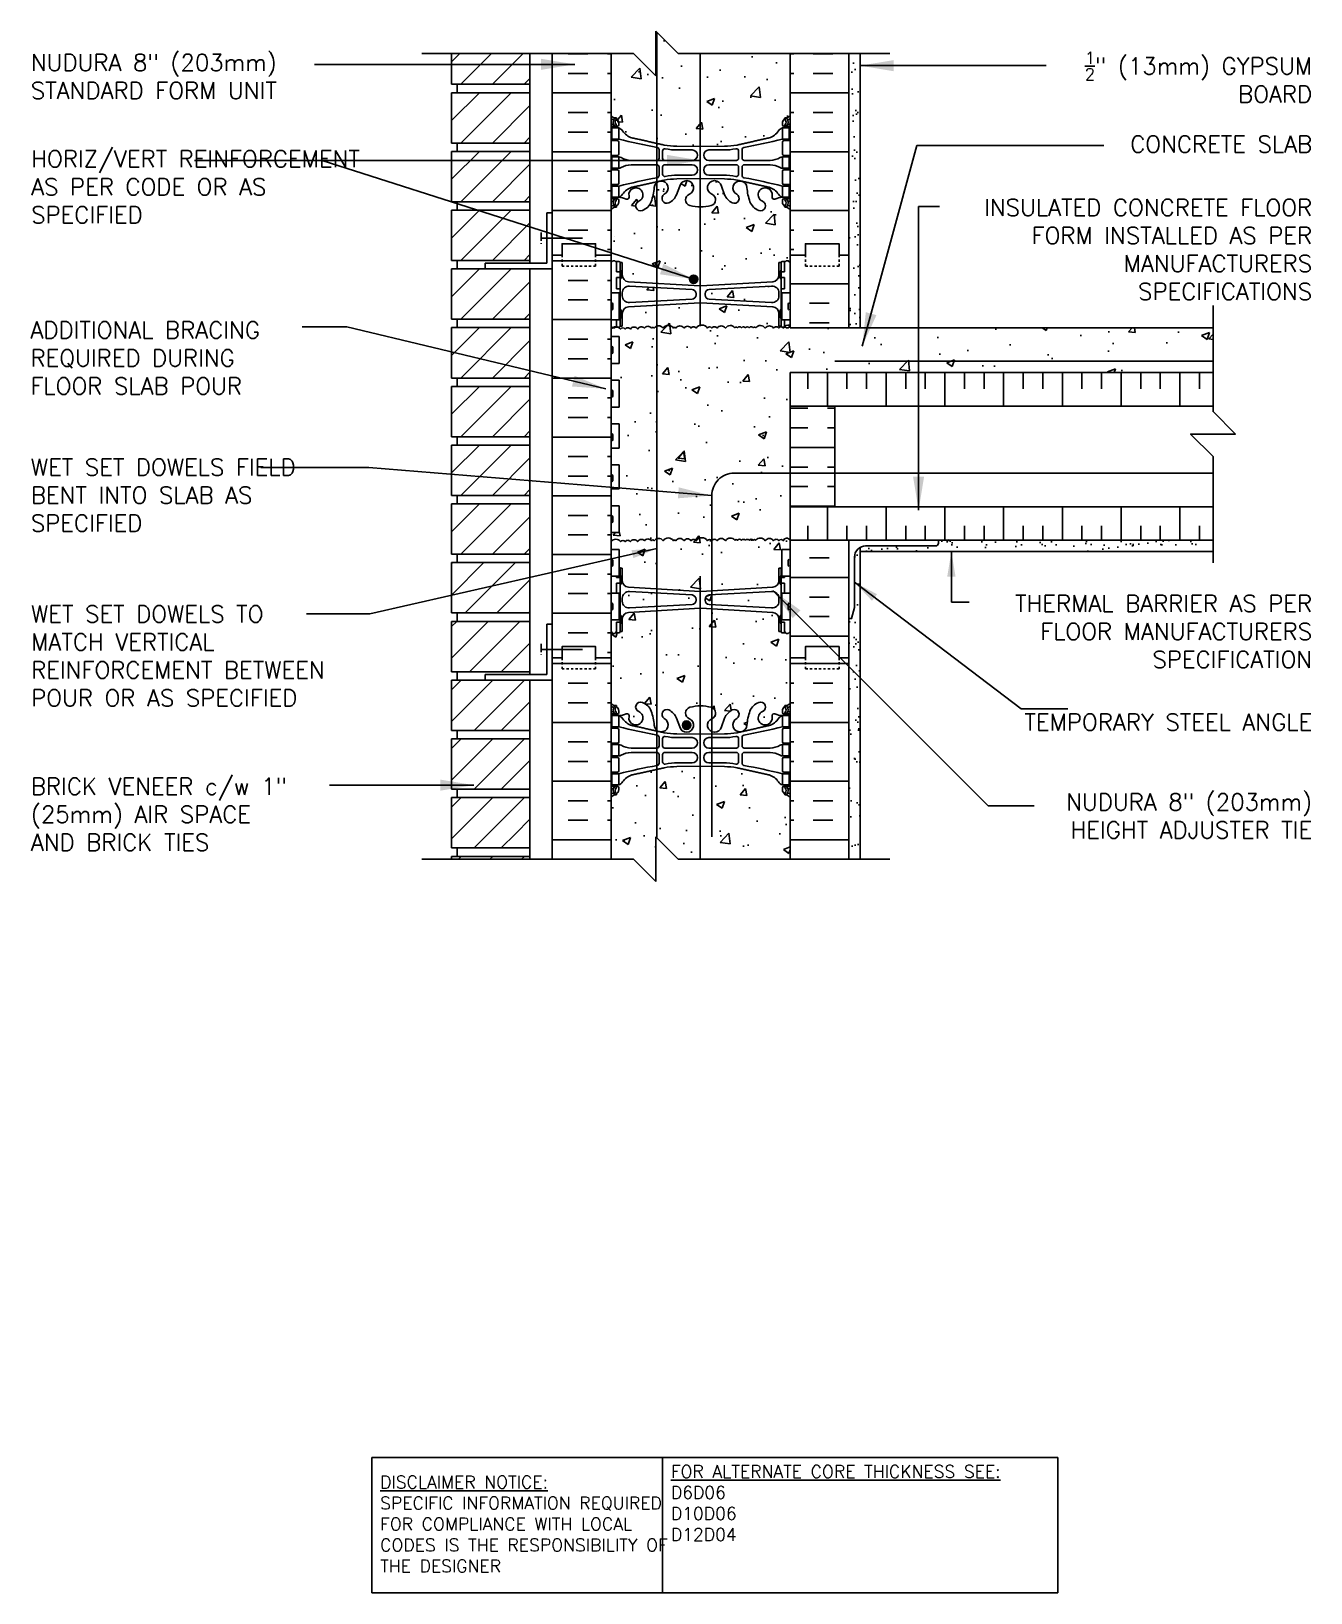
# Model space of a CAD drawing. Header units: inches. Extents: x 227.5 to 284.7, y 89.7 to 159.5.
import ezdxf

# ---------------------------------------------------------------- set-up
doc = ezdxf.new("R2010")
doc.units = ezdxf.units.IN
doc.header["$LTSCALE"] = 0.5
doc.header["$MEASUREMENT"] = 0
doc.linetypes.add('DASHED2', pattern=[0.375, 0.25, -0.125])
for name, color, linetype in [('HATCH', 12, 'Continuous'), ('line25', 2, 'Continuous'), ('LINE3', 3, 'Continuous'), ('LINE50', 5, 'Continuous'), ('LINE9', 9, 'Continuous'), ('TEXT', 4, 'Continuous'), ('Web_Edge', 9, 'Continuous')]:
    doc.layers.add(name, color=color, linetype=linetype)
doc.styles.add('DIM', font='romans.shx', dxfattribs={"width": 0.7})
doc.styles.add('ROMANS', font='romans.shx', dxfattribs={"height": 0.75})
doc.styles.get("Standard").update_dxf_attribs({"font": 'romans.shx', "height": 0.75})
doc.linetypes.add('STEEL', pattern='A,0.5,-0.2,["X",Standard,S=0.1,R=0,X=-0.1,Y=-0.05],-0.1', length=0.8)
doc.dimstyles.new('ext_12', dxfattribs={"dimscale": 12, "dimtxt": 0.09375, "dimasz": 0.09375, "dimexe": 0.09375, "dimexo": 0.0625, "dimgap": 0.0625, "dimtad": 1, "dimdec": 1, "dimzin": 2, "dimdsep": 46, "dimlunit": 4, "dimtxsty": 'DIM', "dimcen": 0.09, "dimdle": 0.09375, "dimclrt": 4, "dimadec": 0, "dimazin": 0, "dimtfac": 1, "dimtdec": 1, "dimtmove": 2, "dimatfit": 3, "dimfxl": 1, "dimfrac": 2, "dimtolj": 1, "dimtzin": 0, "dimarcsym": 0})
doc.dimstyles.new('ext_8', dxfattribs={"dimscale": 8, "dimtxt": 0.09375, "dimasz": 0.09375, "dimexe": 0.09375, "dimexo": 0.0625, "dimgap": 0.0625, "dimtad": 1, "dimdec": 1, "dimzin": 3, "dimdsep": 46, "dimlunit": 4, "dimtxsty": 'DIM', "dimcen": 0.09, "dimdle": 0.09375, "dimclrt": 4, "dimadec": 0, "dimazin": 0, "dimtfac": 1, "dimtdec": 1, "dimtmove": 2, "dimatfit": 3, "dimfxl": 1, "dimfrac": 2, "dimtolj": 1, "dimtzin": 0, "dimarcsym": 0})
pattern_1 = [(37.5, (66.2552, 3.8017), (-0.0314967, 0.963412), [0, -0.76, 0, -0.85, 0, -0.8125]), (7.5, (66.2552, 3.8017), (0.8848884, 1.411073), [0, -0.41, 0, -0.685, 0, -0.2625]), (327.5, (65.6402, 3.8017), (1.557071, 0.0028295), [0, -0.25, 0, -0.9, 0, -1.175]), (317.5, (65.6402, 3.8017), (1.503063, 0.438838), [0, -0.125, 0, -0.59, 0, -0.675])]
pattern_2 = [(50, (0, 0), (3.5863, -0.31376), [0.375, -4.125]), (355, (0, 0), (-0.693757, 3.76096), [0.3, -3.3]), (100.4514, (0.299, -0.026), (2.892544, 3.4472), [0.3187, -3.50571]), (46.1842, (0, 1), (5.336207, -0.827596), [0.5625, -6.1875]), (96.6356, (0.4447, 0.931), (4.67331, 4.87059), [0.47805, -5.25857]), (351.1842, (0, 1), (4.67331, 4.87059), [0.45, -4.95]), (21, (0.5, 0.75), (2.984535, -2.013094), [0.375, -4.125]), (326, (0.5, 0.75), (1.216577, 3.62575), [0.3, -3.3]), (71.4514, (0.7487, 0.5822), (4.201112, 1.612656), [0.3187, -3.50571]), (37.5, (0, 0), (0.0607993, 1.6644693), [0, -3.26, 0, -3.35, 0, -3.3125]), (7.5, (0, 0), (1.315348, 1.972059), [0, -1.91, 0, -3.185, 0, -1.2625]), (327.5, (-1.115, 0), (2.669112, -0.1127744), [0, -1.25, 0, -3.9, 0, -5.175]), (317.5, (-1.615, 0), (2.915931, 0.500525), [0, -1.625, 0, -2.59, 0, -3.675])]

msp = doc.modelspace()

# ---------------------------------------------------------------- texts
at = {"layer": 'TEXT', "char_height": 0.75, "style": 'ROMANS'}
for s, insert, width, attachment_point in [('NUDURA 8" (203mm) STANDARD FORM UNIT', (227.464, 157.437), 13.9131, 4), ('\\A1; {\\H0.7x;\\S1/2;}" (13mm) GYPSUM BOARD', (284.715, 157.406), 12.17415, 6), ('HORIZ/VERT REINFORCEMENT AS PER CODE OR AS SPECIFIED', (227.48, 152.509), 16.22436, 4), ('\\A1;CONCRETE SLAB', (284.715, 154.414), 12.17415, 6), ('INSULATED CONCRETE FLOOR FORM INSTALLED AS PER MANUFACTURERS SPECIFICATIONS', (284.715, 149.709), 17.62644, 6), ('ADDITIONAL BRACING REQUIRED DURING FLOOR SLAB POUR', (227.449, 144.858), 12.17415, 4), ('WET SET DOWELS FIELD BENT INTO SLAB AS SPECIFIED', (227.466, 138.728), 13.18701, 4), ('THERMAL BARRIER AS PER FLOOR MANUFACTURERS SPECIFICATION', (284.715, 132.637), 17.24655, 6), ('\\A1;WET SET DOWELS TO MATCH VERTICAL REINFORCEMENT BETWEEN POUR OR AS SPECIFIED', (227.478, 131.544), 14.54505, 4), ('TEMPORARY STEEL ANGLE', (284.715, 128.589), 14.14028, 6), ('BRICK VENEER c/w 1" (25mm) AIR SPACE AND BRICK TIES', (227.466, 124.466), 13.18701, 4), ('NUDURA 8" (203mm) HEIGHT ADJUSTER TIE', (284.715, 124.393), 13.73997, 6)]:
    msp.add_mtext(s, dxfattribs=dict(at, insert=insert, width=width, attachment_point=attachment_point))
at = {"layer": 'TEXT', "char_height": 0.5625, "attachment_point": 4}
for s, insert, width in [('{\\LDISCLAIMER NOTICE:}\\PSPECIFIC INFORMATION REQUIRED FOR COMPLIANCE WITH LOCAL CODES IS THE RESPONSIBILITY OF THE DESIGNER', (243.071, 92.754), 14.00235), ('{\\LFOR ALTERNATE CORE THICKNESS SEE:\\P}D6D06\\PD10D06\\PD12D04', (256.062, 93.694), 23.33295)]:
    msp.add_mtext(s, dxfattribs=dict(at, insert=insert, width=width))

# ---------------------------------------------------------------- hatches: boundary and pattern name
at = {"layer": 'HATCH'}
h = msp.add_hatch(dxfattribs=at)
h.set_pattern_fill('AR-CONC', color=256, scale=0.5)
h.set_pattern_definition(pattern_2)
edge = h.paths.add_edge_path()
edge.add_line((261.388, 158.462), (256.388, 158.462))
edge.add_line((256.388, 158.462), (255.388, 159.462))
edge.add_line((255.388, 159.462), (255.388, 157.462))
edge.add_line((255.388, 157.462), (254.388, 158.462))
edge.add_line((254.388, 158.462), (253.388, 158.462))
edge.add_line((253.388, 158.462), (253.388, 155.688))
edge.add_arc((253.734, 156.049), 0.5, 226.21089, 246.42182)
edge.add_line((253.534, 155.591), (253.624, 155.591))
edge.add_line((253.624, 155.591), (253.624, 155.549))
edge.add_arc((253.484, 155.342), 0.25, 0, 55.9442, ccw=False)
edge.add_line((253.734, 155.342), (253.734, 155.275))
edge.add_arc((253.671, 155.275), 0.0625, -90, 0, ccw=False)
edge.add_line((253.671, 155.212), (253.624, 155.212))
edge.add_line((253.624, 155.212), (253.624, 155.142))
edge.add_line((253.624, 155.142), (253.729, 155.142))
edge.add_arc((253.607, 154.8), 0.364, 34.97751, 70.33874, ccw=False)
edge.add_arc((254.53, 155.411), 0.743, 212.79192, 253.81071)
edge.add_spline(control_points=[(254.322, 154.697), (255.76, 154.376)], knot_values=[0, 0, 1, 1], degree=1, periodic=0)
edge.add_arc((256.316, 157.308), 2.984, 259.25462, 270.09947)
edge.add_line((256.321, 154.324), (257.388, 154.308))
edge.add_line((257.388, 154.308), (258.455, 154.324))
edge.add_arc((258.46, 157.308), 2.984, 269.90053, 280.74538)
edge.add_spline(control_points=[(259.016, 154.376), (260.454, 154.697)], knot_values=[0, 0, 1, 1], degree=1, periodic=0)
edge.add_arc((260.246, 155.411), 0.743, 286.18929, 327.20808)
edge.add_arc((261.169, 154.8), 0.364, 109.66126, 145.02249, ccw=False)
edge.add_line((261.047, 155.142), (261.152, 155.142))
edge.add_line((261.152, 155.142), (261.152, 155.212))
edge.add_line((261.152, 155.212), (261.104, 155.212))
edge.add_arc((261.104, 155.275), 0.0625, 180, 270, ccw=False)
edge.add_line((261.042, 155.275), (261.042, 155.342))
edge.add_arc((261.292, 155.342), 0.25, 124.0558, 180, ccw=False)
edge.add_line((261.152, 155.549), (261.152, 155.591))
edge.add_line((261.152, 155.591), (261.242, 155.591))
edge.add_arc((261.042, 156.049), 0.5, 293.57818, 313.78911)
edge.add_line((261.388, 155.688), (261.388, 158.462))
h.paths.add_polyline_path([(260.888, 149.125), (260.988, 149.125, -0.414214), (261.038, 149.175), (261.188, 149.175), (261.218, 149.205), (261.308, 149.205), (261.388, 149.125), (261.388, 149.462), (261.388, 151.496, 0.088416), (261.242, 151.593), (261.152, 151.593), (261.152, 151.635, -0.249069), (261.042, 151.842), (261.042, 151.91, -0.414214), (261.104, 151.972), (261.152, 151.972), (261.152, 152.042), (261.047, 152.042, 0.087457), (260.71, 151.963, -0.638777), (260.585, 152.087, 2.087231), (260.151, 151.862, -1), (259.988, 151.454, -0.21345), (259.595, 151.843, -0.068226), (259.46, 152.471, 1.753171), (259.009, 152.174, -0.940793), (258.805, 151.791, -0.173075), (258.459, 152.157), (258.317, 152.544, 1.612474), (257.885, 152.185, -0.734872), (257.862, 151.674, -0.068475), (257.388, 151.612, -0.068475), (256.914, 151.674, -0.734872), (256.891, 152.185, 1.612474), (256.459, 152.544), (256.317, 152.157, -0.173075), (255.971, 151.791, -0.940793), (255.767, 152.174, 1.753171), (255.316, 152.471, -0.068226), (255.18, 151.843, -0.21345), (254.788, 151.454, -1), (254.625, 151.862, 2.087231), (254.191, 152.087, -0.638777), (254.066, 151.963, 0.087457), (253.729, 152.042), (253.624, 152.042), (253.624, 151.972), (253.671, 151.972, -0.414214), (253.734, 151.91), (253.734, 151.842, -0.249069), (253.624, 151.635), (253.624, 151.593), (253.534, 151.593, 0.088416), (253.388, 151.496), (253.388, 149.462), (253.388, 149.125), (253.468, 149.205), (253.558, 149.205), (253.588, 149.175), (253.738, 149.175, -0.414214), (253.788, 149.125), (253.888, 149.125), (253.888, 148.564, 0.390098), (254.163, 148.265), (257.371, 148.081, 0.020761), (257.388, 148.081, 0.020761), (257.405, 148.081), (260.613, 148.265, 0.390098), (260.888, 148.564)])
h.paths.add_polyline_path([(257.188, 147.723, 0.390098), (257.005, 147.922), (254.213, 148.071, 0.438748), (253.888, 147.772), (253.888, 147.638, 0.438748), (254.213, 147.339), (257.005, 147.488, 0.390098), (257.188, 147.687)])
h.paths.add_polyline_path([(260.888, 147.638), (260.888, 147.772, 0.438748), (260.563, 148.071), (257.771, 147.922, 0.390098), (257.588, 147.723), (257.588, 147.687, 0.390098), (257.771, 147.488), (260.563, 147.339, 0.438748)])
h = msp.add_hatch(dxfattribs=at)
h.set_pattern_fill('AR-SAND', color=256, scale=0.5, style=0)
h.set_pattern_definition(pattern_1)
h.paths.add_polyline_path([(264.013, 146.212), (264.513, 146.212), (264.513, 158.462), (264.013, 158.462), (264.013, 149.462)])
h = msp.add_hatch(dxfattribs=at)
h.set_pattern_fill('INSUL', color=256, scale=7, style=0)
h.set_pattern_definition([(0, (-2672.7736, -265.548), (0, 2.625), []), (0, (-2672.7736, -264.673), (0, 2.625), [0.875, -0.875]), (0, (-2672.7736, -263.798), (0, 2.625), [0.875, -0.875])])
h.paths.add_polyline_path([(250.763, 131.462), (251.2, 131.462), (251.2, 131.962), (252.7, 131.962), (252.7, 131.462), (253.388, 131.462), (253.388, 149.462), (252.7, 149.462), (252.7, 149.962), (251.2, 149.962), (251.2, 149.462), (250.763, 149.462)])
h = msp.add_hatch(dxfattribs=at)
h.set_pattern_fill('INSUL', color=256, scale=7, style=0)
h.set_pattern_definition([(0, (66.2552, 3.8017), (0, 2.625), []), (0, (66.2552, 4.6767), (0, 2.625), [0.875, -0.875]), (0, (66.2552, 5.5517), (0, 2.625), [0.875, -0.875])])
h.paths.add_polyline_path([(264.013, 136.712), (261.388, 136.712), (261.388, 131.462), (262.075, 131.462), (262.075, 131.962), (263.575, 131.962), (263.575, 131.462), (264.013, 131.462)])
h.paths.add_polyline_path([(262.075, 148.962), (262.075, 149.462), (261.388, 149.462), (261.388, 146.212), (264.013, 146.212), (264.013, 149.462), (263.575, 149.462), (263.575, 148.962)])
h = msp.add_hatch(dxfattribs=at)
h.set_pattern_fill('AR-CONC', color=256, scale=0.5)
h.set_pattern_definition(pattern_2)
edge = h.paths.add_edge_path()
edge.add_arc((261.042, 124.874), 0.5, 46.21089, 66.42182)
edge.add_line((261.242, 125.332), (261.152, 125.332))
edge.add_line((261.152, 125.332), (261.152, 125.374))
edge.add_arc((261.292, 125.581), 0.25, 180, 235.9442, ccw=False)
edge.add_line((261.042, 125.581), (261.042, 125.648))
edge.add_arc((261.104, 125.648), 0.0625, 90, 180, ccw=False)
edge.add_line((261.104, 125.711), (261.152, 125.711))
edge.add_line((261.152, 125.711), (261.152, 125.781))
edge.add_line((261.152, 125.781), (261.047, 125.781))
edge.add_arc((261.169, 126.124), 0.364, 212.04242, 250.33874, ccw=False)
edge.add_arc((260.246, 125.512), 0.743, 34.22802, 73.81071)
edge.add_spline(control_points=[(260.454, 126.226), (259.016, 126.547)], knot_values=[0, 0, 1, 1], degree=1, periodic=0)
edge.add_arc((258.46, 123.615), 2.984, 79.25462, 90.09947)
edge.add_line((258.455, 126.599), (257.388, 126.615))
edge.add_line((257.388, 126.615), (256.321, 126.599))
edge.add_arc((256.316, 123.615), 2.984, 89.90053, 100.74538)
edge.add_spline(control_points=[(255.76, 126.547), (254.322, 126.226)], knot_values=[0, 0, 1, 1], degree=1, periodic=0)
edge.add_arc((254.53, 125.512), 0.743, 106.18929, 145.77198)
edge.add_arc((253.607, 126.124), 0.364, 289.66126, 327.95758, ccw=False)
edge.add_line((253.729, 125.781), (253.624, 125.781))
edge.add_line((253.624, 125.781), (253.624, 125.711))
edge.add_line((253.624, 125.711), (253.671, 125.711))
edge.add_arc((253.671, 125.648), 0.0625, 0, 90, ccw=False)
edge.add_line((253.734, 125.648), (253.734, 125.581))
edge.add_arc((253.484, 125.581), 0.25, 304.0558, 360, ccw=False)
edge.add_line((253.624, 125.374), (253.624, 125.332))
edge.add_line((253.624, 125.332), (253.534, 125.332))
edge.add_arc((253.734, 124.874), 0.5, 113.57818, 133.78911)
edge.add_line((253.388, 125.235), (253.388, 122.462))
edge.add_line((253.388, 122.462), (254.388, 122.462))
edge.add_line((254.388, 122.462), (255.388, 121.462))
edge.add_line((255.388, 121.462), (255.388, 123.462))
edge.add_line((255.388, 123.462), (256.388, 122.462))
edge.add_line((256.388, 122.462), (261.388, 122.462))
edge.add_line((261.388, 122.462), (261.388, 125.235))
h.paths.add_polyline_path([(260.613, 133.494), (257.405, 133.678, 0.020761), (257.388, 133.679, 0.020761), (257.371, 133.678), (254.163, 133.494, 0.390098), (253.888, 133.195), (253.888, 132.634), (253.788, 132.634, -0.414214), (253.738, 132.584), (253.588, 132.584), (253.558, 132.554), (253.468, 132.554), (253.388, 132.634), (253.388, 131.462), (253.388, 129.427, 0.088416), (253.534, 129.33), (253.624, 129.33), (253.624, 129.288, -0.249069), (253.734, 129.081), (253.734, 129.013, -0.414214), (253.671, 128.951), (253.624, 128.951), (253.624, 128.881), (253.729, 128.881, 0.085348), (254.058, 128.956, -0.669601), (254.191, 128.836, 2.087231), (254.625, 129.061, -1), (254.788, 129.47, -0.21345), (255.18, 129.08, -0.068226), (255.316, 128.452, 1.753171), (255.767, 128.749, -0.940793), (255.971, 129.132, -0.173075), (256.317, 128.766), (256.459, 128.379, 1.612474), (256.891, 128.738, -0.734872), (256.914, 129.249, -0.068475), (257.388, 129.312, -0.068475), (257.862, 129.249, -0.734872), (257.885, 128.738, 1.612474), (258.317, 128.379), (258.459, 128.766, -0.173075), (258.805, 129.132, -0.940793), (259.009, 128.749, 1.753171), (259.46, 128.452, -0.068226), (259.595, 129.08, -0.21345), (259.988, 129.47, -1), (260.151, 129.061, 2.087231), (260.585, 128.836, -0.669601), (260.717, 128.956, 0.085348), (261.047, 128.881), (261.152, 128.881), (261.152, 128.951), (261.104, 128.951, -0.414214), (261.042, 129.013), (261.042, 129.081, -0.249069), (261.152, 129.288), (261.152, 129.33), (261.242, 129.33, 0.088416), (261.388, 129.427), (261.388, 131.462), (261.388, 132.634), (261.308, 132.554), (261.218, 132.554), (261.188, 132.584), (261.038, 132.584, -0.414214), (260.988, 132.634), (260.888, 132.634), (260.888, 133.195, 0.390098)])
h.paths.add_polyline_path([(260.888, 134.121, 0.438748), (260.563, 134.42), (257.771, 134.271, 0.390098), (257.588, 134.072), (257.588, 134.037, 0.390098), (257.771, 133.837), (260.563, 133.688, 0.438748), (260.888, 133.987)])
h.paths.add_polyline_path([(257.005, 134.271), (254.213, 134.42, 0.438748), (253.888, 134.121), (253.888, 133.987, 0.438748), (254.213, 133.688), (257.005, 133.837, 0.390098), (257.188, 134.037), (257.188, 134.072, 0.390098)])
h.paths.add_polyline_path([(260.597, 147.146), (257.394, 147.329, 0.028618), (257.371, 147.329), (254.163, 147.145, 0.390098), (253.888, 146.846), (253.888, 146.285), (253.788, 146.285, -0.414214), (253.738, 146.235), (253.709, 146.235, -0.125512), (253.813, 146.153, -0.520567), (254.018, 146.153, -0.520567), (254.25, 146.153, -0.520567), (254.579, 146.153, -0.520567), (254.881, 146.196, -0.520567), (255.188, 146.196, -0.520567), (255.313, 146.196, -0.520567), (255.712, 146.196, -0.520567), (256.174, 146.196, -0.520567), (256.276, 146.196, -0.520567), (256.652, 146.196, -0.520567), (256.963, 146.196, -0.520567), (257.186, 146.196, -0.520567), (257.698, 146.196, -0.520567), (257.888, 146.196, -0.520567), (258.125, 146.196, -0.520567), (258.501, 146.196, -0.520567), (258.92, 146.212, -0.520567), (259.038, 146.212, -0.520567), (259.213, 146.212, -0.494469), (259.388, 146.212, -0.494469), (259.563, 146.212, -0.520567), (259.738, 146.212, -0.520567), (259.856, 146.212, -0.520567), (260.275, 146.196, -0.520567), (260.651, 146.196, -0.520567), (260.888, 146.196, -0.319773), (261.015, 146.241, -0.280394), (260.988, 146.285), (260.888, 146.285), (260.888, 146.846, 0.405043)])
h = msp.add_hatch(dxfattribs=at)
h.set_pattern_fill('AR-CONC', color=256, scale=0.5)
h.set_pattern_definition(pattern_2)
h.paths.add_polyline_path([(261.388, 142.712), (261.388, 144.212), (280.284, 144.212), (280.284, 146.212), (261.388, 146.212), (261.388, 146.285), (261.308, 146.205), (261.218, 146.205), (261.188, 146.235), (261.111, 146.235, 0.041152), (261.078, 146.196, 0.520567), (260.888, 146.196, 0.520567), (260.651, 146.196, 0.520567), (260.275, 146.196, 0.520567), (259.856, 146.212, 0.520567), (259.738, 146.212, 0.520567), (259.563, 146.212, 0.494469), (259.388, 146.212, 0.494469), (259.213, 146.212, 0.520567), (259.038, 146.212, 0.520567), (258.92, 146.212, 0.520567), (258.501, 146.196, 0.520567), (258.125, 146.196, 0.520567), (257.888, 146.196, 0.520567), (257.698, 146.196, 0.520567), (257.186, 146.196, 0.520567), (256.963, 146.196, 0.520567), (256.652, 146.196, 0.520567), (256.276, 146.196, 0.520567), (256.174, 146.196, 0.520567), (255.712, 146.196, 0.520567), (255.313, 146.196, 0.520567), (255.188, 146.196, 0.520567), (254.881, 146.196, 0.520567), (254.579, 146.153, 0.520567), (254.25, 146.153, 0.520567), (254.018, 146.153, 0.520567), (253.813, 146.153, 0.125512), (253.709, 146.235), (253.588, 146.235), (253.558, 146.205), (253.468, 146.205), (253.457, 146.216, 0.087326), (253.388, 146.153), (253.388, 145.817), (253.753, 145.817), (253.753, 144.617), (253.388, 144.617), (253.388, 143.867), (253.753, 143.867), (253.753, 142.667), (253.388, 142.667), (253.388, 141.917), (253.753, 141.917), (253.753, 140.837), (253.388, 140.837), (253.388, 140.087), (253.753, 140.087), (253.753, 139.007), (253.388, 139.007), (253.388, 138.257), (253.753, 138.257), (253.753, 137.057), (253.388, 137.057), (253.388, 136.653, -0.490353), (253.813, 136.653, -0.520567), (254.018, 136.653, -0.520567), (254.25, 136.653, -0.520567), (254.579, 136.653, -0.520567), (254.881, 136.696, -0.520567), (255.188, 136.696, -0.520567), (255.313, 136.696, -0.520567), (255.712, 136.696, -0.520567), (256.174, 136.696, -0.520567), (256.276, 136.696, -0.520567), (256.652, 136.696, -0.520567), (256.963, 136.696, -0.520567), (257.186, 136.696, -0.520567), (257.698, 136.696, -0.520567), (257.888, 136.696, -0.520567), (258.125, 136.696, -0.520567), (258.501, 136.696, -0.520567), (258.92, 136.712, -0.520567), (259.038, 136.712, -0.520567), (259.213, 136.712, -0.494469), (259.388, 136.712, -0.494469), (259.563, 136.712, -0.520567), (259.738, 136.712, -0.520567), (259.856, 136.712, -0.520567), (260.275, 136.696, -0.520567), (260.651, 136.696, -0.520567), (260.888, 136.696, -0.520567), (261.078, 136.696, -0.66246), (261.388, 136.712), (261.388, 138.212)])
h = msp.add_hatch(dxfattribs=at)
h.set_pattern_fill('INSUL', color=256, scale=7, angle=90, style=0)
h.set_pattern_definition([(90, (63.551, 6.9855), (-2.625, 2e-16), []), (90, (62.676, 6.9855), (-2.625, 2e-16), [0.875, -0.875]), (90, (61.801, 6.9855), (-2.625, 2e-16), [0.875, -0.875])])
h.paths.add_polyline_path([(280.284, 144.212), (261.388, 144.212), (261.388, 142.712), (280.284, 142.712)])
h.paths.add_polyline_path([(280.284, 136.712), (280.284, 138.212), (261.388, 138.212), (261.388, 136.712)])
h = msp.add_hatch(dxfattribs=at)
h.set_pattern_fill('INSUL', color=256, scale=7)
h.set_pattern_definition([(0, (63.551, 6.9855), (0, 2.625), []), (0, (63.551, 7.8605), (0, 2.625), [0.875, -0.875]), (0, (63.551, 8.7355), (0, 2.625), [0.875, -0.875])])
h.paths.add_polyline_path([(263.388, 139.712), (261.388, 139.712), (261.388, 138.212), (263.388, 138.212)])
h.paths.add_polyline_path([(263.388, 142.712), (261.388, 142.712), (261.388, 139.712), (263.388, 139.712)])
h = msp.add_hatch(dxfattribs=at)
h.set_pattern_fill('AR-CONC', color=256, scale=0.5)
h.set_pattern_definition(pattern_2)
h.paths.add_polyline_path([(260.888, 135.474), (260.988, 135.474, -0.327813), (261.023, 135.522), (261.023, 136.307), (261.388, 136.307), (261.388, 136.712, 0.66246), (261.078, 136.696, 0.520567), (260.888, 136.696, 0.520567), (260.651, 136.696, 0.520567), (260.275, 136.696, 0.520567), (259.856, 136.712, 0.520567), (259.738, 136.712, 0.520567), (259.563, 136.712, 0.494469), (259.388, 136.712, 0.494469), (259.213, 136.712, 0.520567), (259.038, 136.712, 0.520567), (258.92, 136.712, 0.520567), (258.501, 136.696, 0.520567), (258.125, 136.696, 0.520567), (257.888, 136.696, 0.520567), (257.698, 136.696, 0.520567), (257.186, 136.696, 0.520567), (256.963, 136.696, 0.520567), (256.652, 136.696, 0.520567), (256.276, 136.696, 0.520567), (256.174, 136.696, 0.520567), (255.712, 136.696, 0.520567), (255.313, 136.696, 0.520567), (255.188, 136.696, 0.520567), (254.881, 136.696, 0.520567), (254.579, 136.653, 0.520567), (254.25, 136.653, 0.520567), (254.018, 136.653, 0.520567), (253.813, 136.653, 0.490353), (253.388, 136.653), (253.388, 136.307), (253.753, 136.307), (253.753, 135.522, -0.327813), (253.788, 135.474), (253.888, 135.474), (253.888, 134.914, 0.390098), (254.163, 134.615), (257.371, 134.431, 0.020761), (257.388, 134.43, 0.020761), (257.405, 134.431), (260.613, 134.615, 0.390098), (260.888, 134.914)])
h = msp.add_hatch(dxfattribs=at)
h.set_pattern_fill('AR-SAND', color=256, scale=0.5, style=0)
h.set_pattern_definition(pattern_1)
h.paths.add_polyline_path([(264.513, 136.395, 0.267949), (264.263, 135.962), (264.263, 133.712), (264.138, 133.212), (264.013, 133.212), (264.013, 131.462), (264.013, 122.462), (264.513, 122.462)])
h = msp.add_hatch(dxfattribs=at)
h.set_pattern_fill('AR-SAND', color=256, scale=0.5, style=0)
h.set_pattern_definition([(37.5, (63.0908, 2.21974), (-0.0314967, 0.963412), [0, -0.76, 0, -0.85, 0, -0.8125]), (7.5, (63.0908, 2.2197), (0.8848884, 1.411073), [0, -0.41, 0, -0.685, 0, -0.2625]), (327.5, (62.4758, 2.2197), (1.557071, 0.0028295), [0, -0.25, 0, -0.9, 0, -1.175]), (317.5, (62.4758, 2.2197), (1.503063, 0.438838), [0, -0.125, 0, -0.59, 0, -0.675])])
h.paths.add_polyline_path([(280.284, 136.212), (280.284, 136.712), (268.013, 136.712), (268.013, 136.587, -0.414214), (267.888, 136.462), (264.763, 136.462, 0.131652), (264.513, 136.395), (264.513, 136.212)])
at = {"layer": 'LINE3'}
for points in [[(257.266, 148.378, 1), (256.891, 148.378, 1)], [(256.952, 128.452, 1), (256.577, 128.452, 1)]]:
    msp.add_hatch(color=256, dxfattribs=at).paths.add_polyline_path(points)

# ---------------------------------------------------------------- linework, layer by layer
at = {"layer": 'HATCH'}
for p, q in [((246.263, 158.096), (246.629, 158.462)), ((246.671, 157.09), (248.043, 158.462)), ((248.085, 157.09), (249.457, 158.462)), ((251.476, 158.452), (252.351, 158.452)), ((253.226, 158.452), (253.388, 158.452)), ((261.55, 158.452), (261.388, 158.452)), ((263.3, 158.452), (262.425, 158.452)), ((249.499, 157.09), (249.763, 157.353)), ((251.476, 157.577), (252.351, 157.577)), ((253.226, 157.577), (253.388, 157.577)), ((261.55, 157.577), (261.388, 157.577)), ((263.3, 157.577), (262.425, 157.577)), ((246.263, 155.471), (247.507, 156.715)), ((246.671, 154.465), (248.921, 156.715)), ((250.763, 156.702), (253.388, 156.702)), ((264.013, 156.702), (261.388, 156.702)), ((248.085, 154.465), (249.763, 156.143)), ((251.476, 155.827), (252.351, 155.827)), ((253.226, 155.827), (253.388, 155.827)), ((261.55, 155.827), (261.388, 155.827)), ((263.3, 155.827), (262.425, 155.827)), ((251.476, 154.952), (252.351, 154.952)), ((253.226, 154.952), (253.388, 154.952)), ((261.55, 154.952), (261.388, 154.952)), ((263.3, 154.952), (262.425, 154.952)), ((249.499, 154.465), (249.763, 154.728)), ((246.263, 152.846), (247.507, 154.09)), ((246.671, 151.84), (248.921, 154.09)), ((248.085, 151.84), (249.763, 153.518)), ((250.763, 154.077), (253.388, 154.077)), ((264.013, 154.077), (261.388, 154.077)), ((251.476, 153.202), (252.351, 153.202)), ((253.226, 153.202), (253.388, 153.202)), ((261.55, 153.202), (261.388, 153.202)), ((263.3, 153.202), (262.425, 153.202)), ((251.476, 152.327), (252.351, 152.327)), ((253.226, 152.327), (253.388, 152.327)), ((261.55, 152.327), (261.388, 152.327)), ((263.3, 152.327), (262.425, 152.327)), ((246.263, 150.221), (247.507, 151.465)), ((246.671, 149.215), (248.921, 151.465)), ((249.499, 151.84), (249.763, 152.103)), ((250.763, 151.452), (253.388, 151.452)), ((264.013, 151.452), (261.388, 151.452)), ((248.085, 149.215), (249.763, 150.893)), ((251.476, 150.577), (252.351, 150.577)), ((253.226, 150.577), (253.388, 150.577)), ((253.522, 150.298), (253.522, 150.298)), ((261.55, 150.577), (261.388, 150.577)), ((263.3, 150.577), (262.425, 150.577)), ((249.499, 149.215), (249.763, 149.478)), ((253.226, 149.702), (253.388, 149.702)), ((261.55, 149.702), (261.388, 149.702)), ((246.263, 147.596), (247.507, 148.84)), ((246.671, 146.59), (248.921, 148.84)), ((248.085, 146.59), (249.763, 148.268)), ((249.499, 146.59), (249.763, 146.853)), ((246.263, 144.971), (247.507, 146.215)), ((246.671, 143.965), (248.921, 146.215)), ((248.085, 143.965), (249.763, 145.643)), ((249.499, 143.965), (249.763, 144.228)), ((246.263, 142.346), (247.507, 143.59)), ((246.671, 141.34), (248.921, 143.59)), ((248.085, 141.34), (249.763, 143.018)), ((280.284, 142.712), (261.388, 142.712)), ((246.263, 139.721), (247.507, 140.965)), ((246.671, 138.715), (248.921, 140.965)), ((249.499, 141.34), (249.763, 141.603)), ((248.085, 138.715), (249.763, 140.393)), ((249.499, 138.715), (249.763, 138.978)), ((246.263, 137.096), (247.507, 138.34)), ((246.671, 136.09), (248.921, 138.34)), ((280.284, 138.212), (261.388, 138.212)), ((248.085, 136.09), (249.763, 137.768)), ((249.499, 136.09), (249.763, 136.353)), ((268.461, 136.712), (268.488, 136.738)), ((274.118, 136.712), (274.145, 136.738)), ((276.947, 136.712), (276.973, 136.738)), ((246.263, 135.682), (246.296, 135.715)), ((246.263, 134.268), (247.71, 135.715)), ((246.874, 133.465), (249.124, 135.715)), ((248.289, 133.465), (249.763, 134.939)), ((249.703, 133.465), (249.763, 133.525)), ((246.263, 132.863), (246.49, 133.09)), ((246.292, 131.478), (247.904, 133.09)), ((247.707, 131.478), (249.318, 133.09)), ((249.121, 131.478), (249.763, 132.12)), ((246.263, 131.449), (246.292, 131.478)), ((247.068, 130.84), (247.707, 131.478)), ((248.482, 130.84), (249.121, 131.478)), ((250.763, 131.202), (253.388, 131.202)), ((264.013, 131.202), (261.388, 131.202)), ((246.263, 128.62), (248.107, 130.465)), ((246.263, 130.035), (246.693, 130.465)), ((247.271, 128.215), (249.521, 130.465)), ((251.476, 130.327), (252.351, 130.327)), ((253.226, 130.327), (253.388, 130.327)), ((261.55, 130.327), (261.388, 130.327)), ((263.3, 130.327), (262.425, 130.327)), ((249.121, 128.853), (249.763, 129.495)), ((251.476, 129.452), (252.351, 129.452)), ((253.226, 129.452), (253.388, 129.452)), ((261.55, 129.452), (261.388, 129.452)), ((263.3, 129.452), (262.425, 129.452)), ((248.482, 128.215), (249.121, 128.853)), ((250.763, 128.577), (253.388, 128.577)), ((264.013, 128.577), (261.388, 128.577)), ((246.263, 125.995), (248.107, 127.84)), ((246.263, 127.41), (246.693, 127.84)), ((247.271, 125.59), (249.521, 127.84)), ((251.476, 127.702), (252.351, 127.702)), ((253.226, 127.702), (253.388, 127.702)), ((261.55, 127.702), (261.388, 127.702)), ((263.3, 127.702), (262.425, 127.702)), ((249.121, 126.228), (249.763, 126.87)), ((251.476, 126.827), (252.351, 126.827)), ((253.226, 126.827), (253.388, 126.827)), ((261.55, 126.827), (261.388, 126.827)), ((263.3, 126.827), (262.425, 126.827)), ((248.482, 125.59), (249.121, 126.228)), ((250.763, 125.952), (253.388, 125.952)), ((264.013, 125.952), (261.388, 125.952)), ((246.263, 123.37), (248.107, 125.215)), ((246.263, 124.785), (246.693, 125.215)), ((247.271, 122.965), (249.521, 125.215)), ((251.476, 125.077), (252.351, 125.077)), ((253.226, 125.077), (253.388, 125.077)), ((261.55, 125.077), (261.388, 125.077)), ((263.3, 125.077), (262.425, 125.077)), ((249.121, 123.603), (249.763, 124.245)), ((248.482, 122.965), (249.121, 123.603)), ((251.476, 124.202), (252.351, 124.202)), ((253.226, 124.202), (253.388, 124.202)), ((261.55, 124.202), (261.388, 124.202)), ((263.3, 124.202), (262.425, 124.202)), ((250.763, 123.327), (253.388, 123.327)), ((264.013, 123.327), (261.388, 123.327)), ((246.565, 122.462), (246.693, 122.59)), ((247.979, 122.462), (248.107, 122.59)), ((249.393, 122.462), (249.521, 122.59))]:
    msp.add_line(p, q, dxfattribs=at)
for points in [[(259.388, 146.212, 0.494469), (259.213, 146.212, 0.520567), (259.038, 146.212, 0.520567), (258.92, 146.212, 0.520567), (258.501, 146.196, 0.520567), (258.125, 146.196, 0.520567), (257.888, 146.196, 0.520567), (257.698, 146.196, 0.520567), (257.186, 146.196, 0.520567), (256.963, 146.196, 0.520567), (256.652, 146.196, 0.520567), (256.276, 146.196, 0.520567), (256.174, 146.196, 0.520567), (255.712, 146.196, 0.520567), (255.313, 146.196, 0.520567), (255.188, 146.196, 0.520567), (254.881, 146.196, 0.520567), (254.579, 146.153, 0.520567), (254.25, 146.153, 0.520567), (254.018, 146.153, 0.520567), (253.813, 146.153, 0.490353), (253.388, 146.153)], [(259.388, 146.212, -0.494469), (259.563, 146.212, -0.520567), (259.738, 146.212, -0.520567), (259.856, 146.212, -0.520567), (260.275, 146.196, -0.520567), (260.651, 146.196, -0.520567), (260.888, 146.196, -0.520567), (261.078, 146.196, -0.29101), (261.388, 146.324, -0.29101)], [(259.388, 136.712, 0.494469), (259.213, 136.712, 0.520567), (259.038, 136.712, 0.520567), (258.92, 136.712, 0.520567), (258.501, 136.696, 0.520567), (258.125, 136.696, 0.520567), (257.888, 136.696, 0.520567), (257.698, 136.696, 0.520567), (257.186, 136.696, 0.520567), (256.963, 136.696, 0.520567), (256.652, 136.696, 0.520567), (256.276, 136.696, 0.520567), (256.174, 136.696, 0.520567), (255.712, 136.696, 0.520567), (255.313, 136.696, 0.520567), (255.188, 136.696, 0.520567), (254.881, 136.696, 0.520567), (254.579, 136.653, 0.520567), (254.25, 136.653, 0.520567), (254.018, 136.653, 0.520567), (253.813, 136.653, 0.490353), (253.388, 136.653)], [(259.388, 136.712, -0.494469), (259.563, 136.712, -0.520567), (259.738, 136.712, -0.520567), (259.856, 136.712, -0.520567), (260.275, 136.696, -0.520567), (260.651, 136.696, -0.520567), (260.888, 136.696, -0.520567), (261.078, 136.696, -0.66246), (261.388, 136.712, -0.29101)]]:
    msp.add_lwpolyline(points, format="xyb", dxfattribs=at)
at = {"layer": 'line25'}
for p, q in [((246.263, 157.09), (246.263, 158.462)), ((249.763, 149.09), (249.763, 158.462)), ((253.388, 158.462), (253.388, 149.462)), ((261.388, 149.462), (261.388, 158.462)), ((246.263, 157.09), (249.763, 157.09)), ((246.513, 156.715), (246.513, 157.09)), ((246.263, 156.715), (249.763, 156.715)), ((246.263, 154.465), (246.263, 156.715)), ((246.263, 154.465), (249.763, 154.465)), ((246.513, 154.09), (246.513, 154.465)), ((246.263, 154.09), (249.763, 154.09)), ((246.263, 151.84), (246.263, 154.09)), ((246.263, 151.84), (249.763, 151.84)), ((246.263, 151.465), (249.763, 151.465)), ((246.263, 149.215), (246.263, 151.465)), ((246.513, 151.465), (246.513, 151.84)), ((253.388, 149.462), (253.388, 131.462)), ((261.388, 149.462), (261.388, 146.212)), ((246.263, 149.215), (249.763, 149.215)), ((246.263, 148.84), (249.763, 148.84)), ((246.263, 146.59), (246.263, 148.84)), ((246.513, 148.84), (246.513, 149.215)), ((249.763, 130.715), (249.763, 148.84)), ((253.388, 147.767), (253.753, 147.767)), ((253.753, 146.567), (253.753, 147.767)), ((261.388, 147.767), (261.023, 147.767)), ((261.023, 146.567), (261.023, 147.767)), ((246.263, 146.59), (249.763, 146.59)), ((246.513, 146.215), (246.513, 146.59)), ((253.388, 146.567), (253.753, 146.567)), ((261.388, 146.567), (261.023, 146.567)), ((246.263, 146.215), (249.763, 146.215)), ((246.263, 143.965), (246.263, 146.215)), ((261.388, 146.212), (280.284, 146.212)), ((253.388, 145.817), (253.753, 145.817)), ((253.753, 144.617), (253.753, 145.817)), ((253.388, 144.617), (253.753, 144.617)), ((246.263, 143.965), (249.763, 143.965)), ((246.513, 143.59), (246.513, 143.965)), ((253.388, 143.867), (253.753, 143.867)), ((253.753, 142.667), (253.753, 143.867)), ((280.284, 144.212), (261.388, 144.212)), ((261.388, 142.712), (261.388, 144.212)), ((246.263, 143.59), (249.763, 143.59)), ((246.263, 141.34), (246.263, 143.59)), ((253.388, 142.667), (253.753, 142.667)), ((253.388, 141.917), (253.753, 141.917)), ((253.753, 141.917), (253.753, 140.837)), ((246.263, 141.34), (249.763, 141.34)), ((246.263, 140.965), (249.763, 140.965)), ((246.263, 138.715), (246.263, 140.965)), ((246.513, 140.965), (246.513, 141.34)), ((253.388, 140.837), (253.753, 140.837)), ((253.388, 140.087), (253.753, 140.087)), ((253.753, 139.007), (253.753, 140.087)), ((253.388, 139.007), (253.753, 139.007)), ((246.263, 138.715), (249.763, 138.715)), ((246.263, 138.34), (249.763, 138.34)), ((246.263, 136.09), (246.263, 138.34)), ((246.513, 138.34), (246.513, 138.715)), ((253.388, 138.257), (253.753, 138.257)), ((253.753, 138.257), (253.753, 137.057)), ((261.388, 136.712), (261.388, 138.212)), ((253.388, 137.057), (253.753, 137.057)), ((246.263, 136.09), (249.763, 136.09)), ((246.513, 135.715), (246.513, 136.09)), ((253.388, 136.307), (253.753, 136.307)), ((253.753, 136.307), (253.753, 135.107)), ((261.023, 136.307), (261.023, 135.107)), ((261.388, 136.307), (261.023, 136.307)), ((261.388, 131.462), (261.388, 136.712)), ((261.388, 136.712), (280.284, 136.712)), ((246.263, 133.465), (246.263, 135.715)), ((246.263, 135.715), (249.763, 135.715)), ((253.388, 135.107), (253.753, 135.107)), ((261.388, 135.107), (261.023, 135.107)), ((253.388, 134.357), (253.753, 134.357)), ((253.753, 134.357), (253.753, 133.157)), ((261.388, 134.357), (261.023, 134.357)), ((261.023, 134.357), (261.023, 133.157)), ((246.263, 133.465), (249.763, 133.465)), ((246.513, 133.09), (246.513, 133.465)), ((246.513, 133.09), (246.513, 133.465)), ((246.263, 133.09), (249.763, 133.09)), ((246.263, 130.84), (246.263, 133.09)), ((253.388, 133.157), (253.753, 133.157)), ((261.388, 133.157), (261.023, 133.157)), ((253.388, 131.462), (253.388, 122.462)), ((261.388, 122.462), (261.388, 131.462)), ((246.263, 130.84), (249.763, 130.84)), ((246.513, 130.465), (246.513, 130.84)), ((246.263, 130.465), (249.763, 130.465)), ((246.263, 128.215), (246.263, 130.465)), ((249.763, 122.462), (249.763, 130.465)), ((246.263, 128.215), (249.763, 128.215)), ((246.263, 127.84), (249.763, 127.84)), ((246.263, 125.59), (246.263, 127.84)), ((246.513, 127.84), (246.513, 128.215)), ((246.263, 125.59), (249.763, 125.59)), ((246.263, 125.215), (249.763, 125.215)), ((246.263, 122.965), (246.263, 125.215)), ((246.513, 125.215), (246.513, 125.59)), ((246.263, 122.965), (249.763, 122.965)), ((246.513, 122.59), (246.513, 122.965)), ((246.263, 122.59), (249.763, 122.59)), ((246.263, 122.462), (246.263, 122.59))]:
    msp.add_line(p, q, dxfattribs=at)
at = {"layer": 'LINE3'}
for p, q in [((255.44, 123.41), (255.44, 159.41)), ((257.376, 158.462), (257.376, 146.281)), ((257.376, 135.116), (257.376, 122.462))]:
    msp.add_line(p, q, dxfattribs=at)
at = {"layer": 'LINE3', "linetype": 'STEEL'}
msp.add_line((280.284, 144.712), (263.388, 144.712), dxfattribs=at)
at = {"layer": 'LINE3'}
msp.add_lwpolyline([(280.284, 139.712), (258.888, 139.712, 0.414214), (257.888, 138.712), (257.888, 123.462)], format="xyb", dxfattribs=at)
for centre in [(257.079, 148.378), (256.764, 128.452)]:
    msp.add_circle(centre, 0.188, dxfattribs=at)
at = {"layer": 'LINE50'}
for p, q in [((250.763, 149.462), (250.763, 158.462)), ((264.013, 149.462), (264.013, 158.462)), ((250.763, 131.462), (250.763, 149.462)), ((264.013, 146.212), (264.013, 149.462)), ((264.013, 131.462), (264.013, 136.712)), ((250.763, 122.462), (250.763, 131.462)), ((264.013, 122.462), (264.013, 131.462))]:
    msp.add_line(p, q, dxfattribs=at)
for points in [[(250.763, 149.462), (251.2, 149.462), (251.2, 149.962), (252.7, 149.962), (252.7, 149.462), (253.388, 149.462)], [(253.388, 149.462), (252.7, 149.462), (252.7, 149.962), (251.2, 149.962), (251.2, 149.462), (250.763, 149.462)], [(264.013, 149.462), (263.575, 149.462), (263.575, 149.962), (262.075, 149.962), (262.075, 149.462), (261.388, 149.462)], [(261.388, 149.462), (262.075, 149.462), (262.075, 149.962), (263.575, 149.962), (263.575, 149.462), (264.013, 149.462)], [(253.388, 131.462), (252.7, 131.462), (252.7, 131.962), (251.2, 131.962), (251.2, 131.462), (250.763, 131.462)], [(250.763, 131.462), (251.2, 131.462), (251.2, 131.962), (252.7, 131.962), (252.7, 131.462), (253.388, 131.462)], [(261.388, 131.462), (262.075, 131.462), (262.075, 131.962), (263.575, 131.962), (263.575, 131.462), (264.013, 131.462)], [(264.013, 131.462), (263.575, 131.462), (263.575, 131.962), (262.075, 131.962), (262.075, 131.462), (261.388, 131.462)]]:
    msp.add_lwpolyline(points, dxfattribs=at)
at = {"layer": 'LINE9'}
for p, q in [((255.388, 157.462), (255.388, 159.462)), ((255.388, 159.462), (256.388, 158.462)), ((244.93, 158.462), (254.388, 158.462)), ((254.388, 158.462), (255.388, 157.462)), ((265.846, 158.462), (256.388, 158.462)), ((264.513, 158.462), (264.513, 146.212)), ((250.513, 151.34), (250.513, 149.09)), ((250.513, 151.34), (250.763, 151.34)), ((250.263, 150.215), (250.263, 150.465)), ((250.263, 150.215), (252.109, 150.215)), ((250.513, 149.09), (247.763, 149.09)), ((247.763, 149.09), (247.763, 148.84)), ((247.763, 148.84), (250.763, 148.84)), ((253.388, 149.125), (253.468, 149.205)), ((253.468, 149.205), (253.558, 149.205)), ((253.638, 149.125), (253.558, 149.205)), ((253.588, 149.175), (253.738, 149.175)), ((253.638, 149.175), (253.738, 149.175)), ((253.638, 149.125), (253.638, 148.705)), ((253.788, 149.125), (253.888, 149.125)), ((253.788, 146.285), (253.788, 149.125)), ((253.788, 149.105), (253.788, 149.105)), ((253.788, 148.755), (253.838, 148.755)), ((253.838, 148.755), (253.838, 148.405)), ((253.888, 149.125), (253.888, 148.564)), ((260.888, 149.125), (260.888, 148.564)), ((260.988, 149.125), (260.888, 149.125)), ((260.988, 148.755), (260.938, 148.755)), ((260.938, 148.755), (260.938, 148.405)), ((260.988, 146.285), (260.988, 149.125)), ((260.988, 149.105), (260.988, 149.105)), ((261.138, 149.175), (261.038, 149.175)), ((261.188, 149.175), (261.038, 149.175)), ((261.138, 149.125), (261.218, 149.205)), ((261.138, 149.125), (261.138, 148.705)), ((261.308, 149.205), (261.218, 149.205)), ((261.388, 149.125), (261.308, 149.205)), ((261.388, 146.285), (261.388, 149.125)), ((253.638, 148.455), (253.638, 147.955)), ((253.788, 148.405), (253.838, 148.405)), ((257.371, 148.081), (254.163, 148.265)), ((257.005, 147.922), (254.213, 148.071)), ((257.405, 148.081), (260.613, 148.265)), ((257.771, 147.922), (260.563, 148.071)), ((260.988, 148.405), (260.938, 148.405)), ((261.138, 148.455), (261.138, 147.955)), ((253.388, 147.277), (253.388, 147.057)), ((253.428, 147.317), (253.428, 147.317)), ((253.468, 147.277), (253.468, 147.057)), ((253.888, 147.638), (253.888, 147.772)), ((257.371, 147.329), (254.163, 147.145)), ((257.005, 147.488), (254.213, 147.339)), ((257.188, 147.723), (257.188, 147.687)), ((257.405, 147.329), (260.613, 147.145)), ((257.588, 147.723), (257.588, 147.687)), ((257.771, 147.488), (260.563, 147.339)), ((260.888, 147.638), (260.888, 147.772)), ((261.308, 147.277), (261.308, 147.057)), ((261.348, 147.317), (261.348, 147.317)), ((261.388, 147.277), (261.388, 147.057)), ((253.388, 147.222), (253.388, 147.222)), ((253.388, 147.112), (253.388, 147.112)), ((253.428, 147.017), (253.428, 147.017)), ((253.638, 146.567), (253.638, 146.285)), ((253.788, 147.005), (253.838, 147.005)), ((253.788, 146.655), (253.838, 146.655)), ((253.838, 147.005), (253.838, 146.655)), ((253.888, 146.846), (253.888, 146.285)), ((260.888, 146.846), (260.888, 146.285)), ((260.938, 147.005), (260.938, 146.655)), ((260.988, 147.005), (260.938, 147.005)), ((260.988, 146.655), (260.938, 146.655)), ((261.138, 146.567), (261.138, 146.285)), ((261.308, 147.222), (261.308, 147.222)), ((261.308, 147.112), (261.308, 147.112)), ((261.348, 147.017), (261.348, 147.017)), ((253.388, 146.285), (253.468, 146.205)), ((253.468, 146.205), (253.558, 146.205)), ((253.638, 146.285), (253.558, 146.205)), ((253.588, 146.235), (253.738, 146.235)), ((253.638, 146.235), (253.738, 146.235)), ((253.788, 146.285), (253.888, 146.285)), ((260.988, 146.285), (260.888, 146.285)), ((261.188, 146.235), (261.038, 146.235)), ((261.138, 146.235), (261.038, 146.235)), ((261.138, 146.285), (261.218, 146.205)), ((261.308, 146.205), (261.218, 146.205)), ((261.388, 146.285), (261.308, 146.205)), ((253.388, 145.327), (253.388, 145.107)), ((253.388, 145.272), (253.388, 145.272)), ((253.388, 145.162), (253.388, 145.162)), ((253.428, 145.367), (253.428, 145.367)), ((253.468, 145.327), (253.468, 145.107)), ((253.428, 145.067), (253.428, 145.067)), ((253.388, 143.377), (253.388, 143.157)), ((253.388, 143.322), (253.388, 143.322)), ((253.388, 143.212), (253.388, 143.212)), ((253.428, 143.417), (253.428, 143.417)), ((253.428, 143.117), (253.428, 143.117)), ((253.468, 143.377), (253.468, 143.157)), ((261.388, 138.212), (261.388, 142.712)), ((263.388, 142.712), (263.388, 138.212)), ((253.388, 141.427), (253.388, 141.207)), ((253.388, 141.372), (253.388, 141.372)), ((253.388, 141.262), (253.388, 141.262)), ((253.428, 141.467), (253.428, 141.467)), ((253.428, 141.167), (253.428, 141.167)), ((253.468, 141.427), (253.468, 141.207)), ((253.388, 139.597), (253.388, 139.377)), ((253.428, 139.637), (253.428, 139.637)), ((253.468, 139.597), (253.468, 139.377)), ((253.388, 139.542), (253.388, 139.542)), ((253.388, 139.432), (253.388, 139.432)), ((253.428, 139.337), (253.428, 139.337)), ((253.388, 137.767), (253.388, 137.547)), ((253.388, 137.712), (253.388, 137.712)), ((253.388, 137.602), (253.388, 137.602)), ((253.428, 137.807), (253.428, 137.807)), ((253.428, 137.507), (253.428, 137.507)), ((253.468, 137.767), (253.468, 137.547)), ((264.513, 122.462), (264.513, 136.395)), ((264.513, 136.212), (280.284, 136.212)), ((253.388, 135.817), (253.388, 135.597)), ((253.388, 135.762), (253.388, 135.762)), ((253.388, 135.652), (253.388, 135.652)), ((253.428, 135.857), (253.428, 135.857)), ((253.428, 135.557), (253.428, 135.557)), ((253.468, 135.817), (253.468, 135.597)), ((253.788, 135.474), (253.888, 135.474)), ((253.788, 132.634), (253.788, 135.474)), ((253.788, 135.454), (253.788, 135.454)), ((253.888, 135.474), (253.888, 134.914)), ((260.888, 135.474), (260.888, 134.914)), ((260.988, 135.474), (260.888, 135.474)), ((260.988, 132.634), (260.988, 135.474)), ((260.988, 135.454), (260.988, 135.454)), ((261.308, 135.817), (261.308, 135.597)), ((261.308, 135.762), (261.308, 135.762)), ((261.308, 135.652), (261.308, 135.652)), ((261.348, 135.857), (261.348, 135.857)), ((261.348, 135.557), (261.348, 135.557)), ((261.388, 135.817), (261.388, 135.597)), ((253.638, 135.107), (253.638, 135.054)), ((253.638, 134.804), (253.638, 134.357)), ((253.788, 135.104), (253.838, 135.104)), ((253.788, 134.754), (253.838, 134.754)), ((253.838, 135.104), (253.838, 134.754)), ((260.988, 135.104), (260.938, 135.104)), ((260.938, 135.104), (260.938, 134.754)), ((260.988, 134.754), (260.938, 134.754)), ((261.138, 135.107), (261.138, 135.054)), ((261.138, 134.804), (261.138, 134.357)), ((253.888, 133.987), (253.888, 134.121)), ((257.371, 134.431), (254.163, 134.615)), ((257.005, 134.271), (254.213, 134.42)), ((257.188, 134.072), (257.188, 134.037)), ((257.405, 134.431), (260.613, 134.615)), ((257.588, 134.072), (257.588, 134.037)), ((257.771, 134.271), (260.563, 134.42)), ((260.888, 133.987), (260.888, 134.121)), ((253.388, 133.867), (253.388, 133.647)), ((253.388, 133.812), (253.388, 133.812)), ((253.388, 133.702), (253.388, 133.702)), ((253.428, 133.907), (253.428, 133.907)), ((253.428, 133.607), (253.428, 133.607)), ((253.468, 133.867), (253.468, 133.647)), ((253.788, 133.354), (253.838, 133.354)), ((253.838, 133.354), (253.838, 133.004)), ((257.371, 133.678), (254.163, 133.494)), ((257.005, 133.837), (254.213, 133.688)), ((257.405, 133.678), (260.613, 133.494)), ((257.771, 133.837), (260.563, 133.688)), ((260.938, 133.354), (260.938, 133.004)), ((260.988, 133.354), (260.938, 133.354)), ((261.308, 133.867), (261.308, 133.647)), ((261.308, 133.812), (261.308, 133.812)), ((261.308, 133.702), (261.308, 133.702)), ((261.348, 133.907), (261.348, 133.907)), ((261.348, 133.607), (261.348, 133.607)), ((261.388, 133.867), (261.388, 133.647)), ((250.513, 132.965), (250.513, 130.715)), ((250.513, 132.965), (250.763, 132.965)), ((253.388, 132.634), (253.468, 132.554)), ((253.638, 132.634), (253.558, 132.554)), ((253.588, 132.584), (253.738, 132.584)), ((253.638, 133.054), (253.638, 132.634)), ((253.638, 132.584), (253.738, 132.584)), ((253.788, 133.004), (253.838, 133.004)), ((253.788, 132.634), (253.888, 132.634)), ((253.888, 133.195), (253.888, 132.634)), ((260.888, 133.195), (260.888, 132.634)), ((260.988, 132.634), (260.888, 132.634)), ((260.988, 133.004), (260.938, 133.004)), ((261.188, 132.584), (261.038, 132.584)), ((261.138, 132.584), (261.038, 132.584)), ((261.138, 133.054), (261.138, 132.634)), ((261.138, 132.634), (261.218, 132.554)), ((261.388, 132.634), (261.308, 132.554)), ((250.263, 131.84), (250.263, 132.09)), ((253.468, 132.554), (253.558, 132.554)), ((261.308, 132.554), (261.218, 132.554)), ((250.263, 131.84), (252.109, 131.84)), ((250.513, 130.715), (247.763, 130.715)), ((247.763, 130.715), (247.763, 130.465)), ((247.763, 130.465), (250.763, 130.465)), ((255.388, 121.462), (255.388, 123.462)), ((255.388, 123.462), (256.388, 122.462)), ((244.93, 122.462), (254.388, 122.462)), ((254.388, 122.462), (255.388, 121.462)), ((265.846, 122.462), (256.388, 122.462))]:
    msp.add_line(p, q, dxfattribs=at)
at = {"layer": 'LINE9', "linetype": 'DASHED2'}
for p, q in [((250.263, 150.215), (250.263, 149.965)), ((250.263, 131.84), (250.263, 131.59))]:
    msp.add_line(p, q, dxfattribs=at)
at = {"layer": 'LINE9', "linetype": 'DASHED2', "ltscale": 0.15}
for points in [[(252.7, 149.462), (252.7, 149.462), (252.7, 148.962), (251.2, 148.962), (251.2, 149.462), (251.2, 149.462)], [(263.575, 149.462), (263.575, 149.462), (263.575, 148.962), (262.075, 148.962), (262.075, 149.462), (262.075, 149.462)], [(252.7, 131.462), (252.7, 131.462), (252.7, 130.962), (251.2, 130.962), (251.2, 131.462), (251.2, 131.462)], [(263.575, 131.462), (263.575, 131.462), (263.575, 130.962), (262.075, 130.962), (262.075, 131.462), (262.075, 131.462)]]:
    msp.add_lwpolyline(points, dxfattribs=at)
at = {"layer": 'LINE9'}
for points in [[(253.638, 148.705), (253.788, 148.705), (253.788, 148.455), (253.638, 148.455)], [(261.138, 148.705), (260.988, 148.705), (260.988, 148.455), (261.138, 148.455)], [(253.638, 147.955), (253.638, 147.955), (253.788, 147.955), (253.788, 147.455), (253.753, 147.455)], [(261.138, 147.955), (261.138, 147.955), (260.988, 147.955), (260.988, 147.455), (261.023, 147.455)], [(253.753, 146.705), (253.788, 146.705), (253.788, 146.955), (253.753, 146.955)], [(261.023, 146.705), (260.988, 146.705), (260.988, 146.955), (261.023, 146.955)], [(280.284, 135.712), (280.284, 140.462), (279.284, 141.462), (281.284, 141.462), (280.284, 142.462), (280.284, 147.212)], [(253.638, 135.054), (253.788, 135.054), (253.788, 134.804), (253.638, 134.804)], [(261.138, 135.054), (260.988, 135.054), (260.988, 134.804), (261.138, 134.804)], [(253.753, 134.304), (253.788, 134.304), (253.788, 133.804), (253.753, 133.804)], [(261.023, 134.304), (260.988, 134.304), (260.988, 133.804), (261.023, 133.804)], [(253.638, 133.054), (253.788, 133.054), (253.788, 133.304), (253.753, 133.304)], [(261.138, 133.054), (260.988, 133.054), (260.988, 133.304), (261.023, 133.304)]]:
    msp.add_lwpolyline(points, dxfattribs=at)
msp.add_lwpolyline([(264.013, 133.212), (264.013, 136.712), (268.013, 136.712), (268.013, 136.587, -0.414214), (267.888, 136.462), (264.763, 136.462, 0.414214), (264.263, 135.962), (264.263, 133.712), (264.138, 133.212)], format="xyb", close=True, dxfattribs=at)
for centre, radius, start, end in [((253.738, 149.125), 0.05, 0, 90), ((261.038, 149.125), 0.05, 90, 180), ((254.188, 148.564), 0.3, 180, 265.24257), ((254.188, 147.772), 0.3, 85.24257, 180), ((257.388, 148.281), 0.2, 265.24257, 270), ((257.388, 148.281), 0.2, 270, 274.75743), ((260.588, 147.772), 0.3, 0, 94.75743), ((260.588, 148.564), 0.3, 274.75743, 0), ((253.428, 147.277), 0.04, 90, 180), ((253.428, 147.277), 0.04, 0, 90), ((254.188, 147.638), 0.3, 180, 274.75743), ((256.988, 147.723), 0.2, 0, 85.24257), ((256.988, 147.687), 0.2, 274.75743, 0), ((257.388, 147.129), 0.2, 90, 94.75743), ((257.388, 147.129), 0.2, 85.24257, 90), ((257.788, 147.723), 0.2, 94.75743, 180), ((257.788, 147.687), 0.2, 180, 265.24257), ((260.588, 147.638), 0.3, 265.24257, 0), ((261.348, 147.277), 0.04, 90, 180), ((261.348, 147.277), 0.04, 0, 90), ((253.428, 147.057), 0.04, 180, 270), ((253.428, 147.057), 0.04, 270, 0), ((254.188, 146.846), 0.3, 94.75743, 180), ((260.588, 146.846), 0.3, 0, 85.24257), ((261.348, 147.057), 0.04, 180, 270), ((261.348, 147.057), 0.04, 270, 0), ((253.738, 146.285), 0.05, 270, 0), ((261.038, 146.285), 0.05, 180, 270), ((253.428, 145.327), 0.04, 90, 180), ((253.428, 145.327), 0.04, 0, 90), ((253.428, 145.107), 0.04, 180, 270), ((253.428, 145.107), 0.04, 270, 0), ((253.428, 143.377), 0.04, 90, 180), ((253.428, 143.157), 0.04, 180, 270), ((253.428, 143.377), 0.04, 0, 90), ((253.428, 143.157), 0.04, 270, 0), ((253.428, 141.427), 0.04, 90, 180), ((253.428, 141.207), 0.04, 180, 270), ((253.428, 141.427), 0.04, 0, 90), ((253.428, 141.207), 0.04, 270, 0), ((253.428, 139.597), 0.04, 90, 180), ((253.428, 139.597), 0.04, 0, 90), ((253.428, 139.377), 0.04, 180, 270), ((253.428, 139.377), 0.04, 270, 0), ((253.428, 137.767), 0.04, 90, 180), ((253.428, 137.547), 0.04, 180, 270), ((253.428, 137.767), 0.04, 0, 90), ((253.428, 137.547), 0.04, 270, 0), ((253.428, 135.817), 0.04, 90, 180), ((253.428, 135.597), 0.04, 180, 270), ((253.428, 135.817), 0.04, 0, 90), ((253.428, 135.597), 0.04, 270, 0), ((253.738, 135.474), 0.05, 0, 72.59934), ((261.038, 135.474), 0.05, 107.40071, 180), ((261.348, 135.817), 0.04, 90, 180), ((261.348, 135.597), 0.04, 180, 270), ((261.348, 135.817), 0.04, 0, 90), ((261.348, 135.597), 0.04, 270, 0), ((254.188, 134.914), 0.3, 180, 265.24257), ((260.588, 134.914), 0.3, 274.75743, 0), ((254.188, 134.121), 0.3, 85.24257, 180), ((254.188, 133.987), 0.3, 180, 274.75743), ((256.988, 134.072), 0.2, 0, 85.24257), ((256.988, 134.037), 0.2, 274.75743, 0), ((257.388, 134.63), 0.2, 265.24257, 270), ((257.388, 134.63), 0.2, 270, 274.75743), ((257.788, 134.072), 0.2, 94.75743, 180), ((257.788, 134.037), 0.2, 180, 265.24257), ((260.588, 134.121), 0.3, 0, 94.75743), ((260.588, 133.987), 0.3, 265.24257, 0), ((253.428, 133.867), 0.04, 90, 180), ((253.428, 133.647), 0.04, 180, 270), ((253.428, 133.867), 0.04, 0, 90), ((253.428, 133.647), 0.04, 270, 0), ((254.188, 133.195), 0.3, 94.75743, 180), ((257.388, 133.479), 0.2, 90, 94.75743), ((257.388, 133.479), 0.2, 85.24257, 90), ((260.588, 133.195), 0.3, 0, 85.24257), ((261.348, 133.867), 0.04, 90, 180), ((261.348, 133.647), 0.04, 180, 270), ((261.348, 133.867), 0.04, 0, 90), ((261.348, 133.647), 0.04, 270, 0), ((253.738, 132.634), 0.05, 270, 0), ((261.038, 132.634), 0.05, 180, 270)]:
    msp.add_arc(centre, radius, start, end, dxfattribs=at)
at = {"layer": 'TEXT'}
msp.add_lwpolyline([(242.704, 95.72), (255.687, 95.72), (255.687, 89.682), (242.704, 89.682)], close=True, dxfattribs=at)
msp.add_lwpolyline([(255.687, 95.72), (273.348, 95.72), (273.348, 89.682), (255.687, 89.682)], dxfattribs=at)
at = {"layer": 'Web_Edge'}
for p, q in [((253.388, 155.312), (253.466, 155.312)), ((253.388, 155.212), (253.671, 155.212)), ((253.534, 155.591), (253.624, 155.591)), ((253.534, 155.212), (253.534, 155.142)), ((253.624, 155.591), (253.624, 155.549)), ((253.624, 155.212), (253.624, 155.142)), ((253.734, 155.342), (253.734, 155.275)), ((261.042, 155.342), (261.042, 155.275)), ((261.388, 155.212), (261.104, 155.212)), ((261.242, 155.591), (261.152, 155.591)), ((261.152, 155.591), (261.152, 155.549)), ((261.152, 155.212), (261.152, 155.142)), ((261.242, 155.212), (261.242, 155.142)), ((261.388, 155.312), (261.31, 155.312)), ((253.388, 154.572), (253.671, 154.572)), ((253.534, 154.642), (253.534, 154.572)), ((253.624, 154.642), (253.624, 154.572)), ((253.734, 154.51), (253.734, 153.975)), ((256.321, 154.324), (257.388, 154.308)), ((258.455, 154.324), (257.388, 154.308)), ((261.042, 154.51), (261.042, 153.975)), ((261.388, 154.572), (261.104, 154.572)), ((261.152, 154.642), (261.152, 154.572)), ((261.242, 154.642), (261.242, 154.572)), ((253.388, 153.912), (253.671, 153.912)), ((253.534, 153.912), (253.534, 153.842)), ((253.624, 153.912), (253.624, 153.842)), ((254.282, 153.687), (255.436, 153.687)), ((255.536, 154.172), (255.536, 153.787)), ((255.689, 154.11), (255.689, 153.787)), ((255.789, 153.687), (257.016, 153.687)), ((256.369, 154.156), (257.016, 154.156)), ((258.407, 154.156), (257.76, 154.156)), ((258.987, 153.687), (257.76, 153.687)), ((259.087, 154.11), (259.087, 153.787)), ((259.24, 154.172), (259.24, 153.787)), ((260.494, 153.687), (259.34, 153.687)), ((261.388, 153.912), (261.104, 153.912)), ((261.152, 153.912), (261.152, 153.842)), ((261.242, 153.912), (261.242, 153.842)), ((253.388, 153.272), (253.671, 153.272)), ((253.534, 153.272), (253.534, 153.342)), ((253.624, 153.272), (253.624, 153.342)), ((253.734, 152.675), (253.734, 153.21)), ((254.282, 153.498), (255.436, 153.497)), ((255.536, 153.012), (255.536, 153.397)), ((255.689, 153.074), (255.689, 153.397)), ((255.789, 153.497), (257.016, 153.497)), ((256.321, 152.86), (257.388, 152.876)), ((256.369, 153.028), (257.016, 153.028)), ((258.455, 152.86), (257.388, 152.876)), ((258.987, 153.497), (257.76, 153.497)), ((258.407, 153.028), (257.76, 153.028)), ((259.087, 153.074), (259.087, 153.397)), ((259.24, 153.012), (259.24, 153.397)), ((260.494, 153.498), (259.34, 153.497)), ((261.042, 152.675), (261.042, 153.21)), ((261.388, 153.272), (261.104, 153.272)), ((261.152, 153.272), (261.152, 153.342)), ((261.242, 153.272), (261.242, 153.342)), ((253.388, 152.612), (253.671, 152.612)), ((253.534, 152.542), (253.534, 152.612)), ((253.624, 152.542), (253.624, 152.612)), ((256.459, 152.544), (256.317, 152.157)), ((258.317, 152.544), (258.459, 152.157)), ((261.388, 152.612), (261.104, 152.612)), ((261.152, 152.542), (261.152, 152.612)), ((261.242, 152.542), (261.242, 152.612)), ((253.388, 151.972), (253.671, 151.972)), ((253.388, 151.872), (253.466, 151.872)), ((253.534, 151.972), (253.534, 152.042)), ((253.534, 151.593), (253.624, 151.593)), ((253.624, 151.972), (253.624, 152.042)), ((253.624, 151.593), (253.624, 151.635)), ((253.734, 151.842), (253.734, 151.91)), ((261.042, 151.842), (261.042, 151.91)), ((261.388, 151.972), (261.104, 151.972)), ((261.152, 151.972), (261.152, 152.042)), ((261.152, 151.593), (261.152, 151.635)), ((261.242, 151.593), (261.152, 151.593)), ((261.242, 151.972), (261.242, 152.042)), ((261.388, 151.872), (261.31, 151.872)), ((253.534, 129.33), (253.624, 129.33)), ((253.624, 129.33), (253.624, 129.288)), ((261.242, 129.33), (261.152, 129.33)), ((261.152, 129.33), (261.152, 129.288)), ((253.388, 129.051), (253.466, 129.051)), ((253.388, 128.951), (253.671, 128.951)), ((253.534, 128.951), (253.534, 128.881)), ((253.624, 128.951), (253.624, 128.881)), ((253.734, 129.081), (253.734, 129.013)), ((256.459, 128.379), (256.317, 128.766)), ((258.317, 128.379), (258.459, 128.766)), ((261.042, 129.081), (261.042, 129.013)), ((261.388, 128.951), (261.104, 128.951)), ((261.152, 128.951), (261.152, 128.881)), ((261.242, 128.951), (261.242, 128.881)), ((261.388, 129.051), (261.31, 129.051)), ((253.388, 128.311), (253.671, 128.311)), ((253.534, 128.381), (253.534, 128.311)), ((253.624, 128.381), (253.624, 128.311)), ((253.734, 128.248), (253.734, 127.713)), ((255.536, 127.911), (255.536, 127.526)), ((255.689, 127.849), (255.689, 127.526)), ((256.321, 128.063), (257.388, 128.047)), ((256.369, 127.895), (257.016, 127.895)), ((258.455, 128.063), (257.388, 128.047)), ((258.407, 127.895), (257.76, 127.895)), ((259.087, 127.849), (259.087, 127.526)), ((259.24, 127.911), (259.24, 127.526)), ((261.042, 128.248), (261.042, 127.713)), ((261.388, 128.311), (261.104, 128.311)), ((261.152, 128.381), (261.152, 128.311)), ((261.242, 128.381), (261.242, 128.311)), ((253.388, 127.651), (253.671, 127.651)), ((253.388, 127.011), (253.671, 127.011)), ((253.534, 127.651), (253.534, 127.581)), ((253.534, 127.011), (253.534, 127.081)), ((253.624, 127.651), (253.624, 127.581)), ((253.624, 127.011), (253.624, 127.081)), ((254.282, 127.425), (255.436, 127.426)), ((254.282, 127.236), (255.436, 127.236)), ((255.536, 126.751), (255.536, 127.136)), ((255.689, 126.813), (255.689, 127.136)), ((255.789, 127.426), (257.016, 127.426)), ((255.789, 127.236), (257.016, 127.236)), ((258.987, 127.426), (257.76, 127.426)), ((258.987, 127.236), (257.76, 127.236)), ((259.087, 126.813), (259.087, 127.136)), ((259.24, 126.751), (259.24, 127.136)), ((260.494, 127.425), (259.34, 127.426)), ((260.494, 127.236), (259.34, 127.236)), ((261.388, 127.651), (261.104, 127.651)), ((261.388, 127.011), (261.104, 127.011)), ((261.152, 127.651), (261.152, 127.581)), ((261.152, 127.011), (261.152, 127.081)), ((261.242, 127.651), (261.242, 127.581)), ((261.242, 127.011), (261.242, 127.081)), ((253.388, 126.351), (253.671, 126.351)), ((253.534, 126.281), (253.534, 126.351)), ((253.624, 126.281), (253.624, 126.351)), ((253.734, 126.413), (253.734, 126.948)), ((256.321, 126.599), (257.388, 126.615)), ((256.369, 126.767), (257.016, 126.767)), ((258.455, 126.599), (257.388, 126.615)), ((258.407, 126.767), (257.76, 126.767)), ((261.042, 126.413), (261.042, 126.948)), ((261.388, 126.351), (261.104, 126.351)), ((261.152, 126.281), (261.152, 126.351)), ((261.242, 126.281), (261.242, 126.351)), ((253.388, 125.711), (253.671, 125.711)), ((253.388, 125.611), (253.466, 125.611)), ((253.534, 125.711), (253.534, 125.781)), ((253.624, 125.711), (253.624, 125.781)), ((253.734, 125.581), (253.734, 125.648)), ((261.042, 125.581), (261.042, 125.648)), ((261.388, 125.711), (261.104, 125.711)), ((261.152, 125.711), (261.152, 125.781)), ((261.242, 125.711), (261.242, 125.781)), ((261.388, 125.611), (261.31, 125.611)), ((253.534, 125.332), (253.624, 125.332)), ((253.624, 125.332), (253.624, 125.374)), ((261.152, 125.332), (261.152, 125.374)), ((261.242, 125.332), (261.152, 125.332))]:
    msp.add_line(p, q, dxfattribs=at)
for points in [[(253.429, 154.642), (253.729, 154.642), (253.729, 155.142), (253.429, 155.142)], [(261.347, 154.642), (261.047, 154.642), (261.047, 155.142), (261.347, 155.142)], [(253.429, 152.542), (253.729, 152.542), (253.729, 152.042), (253.429, 152.042)], [(261.347, 152.542), (261.047, 152.542), (261.047, 152.042), (261.347, 152.042)], [(253.429, 128.381), (253.729, 128.381), (253.729, 128.881), (253.429, 128.881)], [(261.347, 128.381), (261.047, 128.381), (261.047, 128.881), (261.347, 128.881)], [(253.429, 126.281), (253.729, 126.281), (253.729, 125.781), (253.429, 125.781)], [(261.347, 126.281), (261.047, 126.281), (261.047, 125.781), (261.347, 125.781)]]:
    msp.add_lwpolyline(points, close=True, dxfattribs=at)
for points in [[(253.729, 153.592), (253.729, 153.842), (253.429, 153.842), (253.429, 153.592)], [(253.729, 153.592), (253.729, 153.342), (253.429, 153.342), (253.429, 153.592)], [(261.047, 153.592), (261.047, 153.842), (261.347, 153.842), (261.347, 153.592)], [(261.047, 153.592), (261.047, 153.342), (261.347, 153.342), (261.347, 153.592)], [(253.729, 127.331), (253.729, 127.581), (253.429, 127.581), (253.429, 127.331)], [(253.729, 127.331), (253.729, 127.081), (253.429, 127.081), (253.429, 127.331)], [(261.047, 127.331), (261.047, 127.581), (261.347, 127.581), (261.347, 127.331)], [(261.047, 127.331), (261.047, 127.081), (261.347, 127.081), (261.347, 127.331)]]:
    msp.add_lwpolyline(points, dxfattribs=at)
for centre, radius, start, end in [((253.734, 156.049), 0.5, 226.21089, 250.52878), ((261.042, 156.049), 0.5, 289.47122, 313.78911), ((253.734, 156.049), 0.6, 234.78322, 245.07477), ((253.466, 155.332), 0.0196, 269.40316, 15.4901), ((253.728, 155.397), 0.25, 140.11451, 222.46087), ((253.472, 155.486), 0.021, 343.464, 63.99573), ((253.57, 155.528), 0.045, 321.448, 139.1879), ((253.576, 155.258), 0.045, 222.46087, 42.46087), ((253.484, 155.342), 0.25, 0, 70.52878), ((253.728, 155.397), 0.16, 140.00008, 222.46087), ((253.671, 155.275), 0.0625, 270, 0), ((253.607, 154.8), 0.364, 34.97751, 70.33874), ((254.53, 155.411), 0.743, 212.79192, 253.81071), ((260.246, 155.411), 0.743, 286.18929, 327.20808), ((261.169, 154.8), 0.364, 109.66126, 145.02249), ((261.292, 155.342), 0.25, 109.47122, 180), ((261.104, 155.275), 0.0625, 180, 270), ((261.199, 155.258), 0.045, 137.53913, 317.53913), ((261.206, 155.528), 0.045, 40.8121, 218.552), ((261.048, 155.397), 0.16, 317.53913, 39.99992), ((261.048, 155.397), 0.25, 317.53913, 39.88549), ((261.304, 155.486), 0.021, 116.00427, 196.536), ((261.31, 155.332), 0.0196, 164.5099, 270.59684), ((261.042, 156.049), 0.6, 294.92523, 305.21678), ((253.671, 154.51), 0.0625, 0, 90), ((260.538, 182.062), 28.253, 256.05522, 259.63434), ((255.436, 154.172), 0.1, 360, 79.63434), ((256.316, 157.308), 2.984, 259.25462, 270.09947), ((258.46, 157.308), 2.984, 269.90053, 280.74538), ((259.34, 154.172), 0.1, 100.36566, 180), ((254.238, 182.062), 28.253, 280.36566, 283.94478), ((261.104, 154.51), 0.0625, 90, 180), ((253.671, 153.975), 0.0625, 270, 0), ((253.725, 153.623), 0.219, 60.49375, 88.91995), ((254.367, 154.843), 1.16, 242.5844, 265.80325), ((255.436, 153.787), 0.1, 270.03876, 360), ((255.789, 154.11), 0.1, 79.25462, 180), ((255.789, 153.787), 0.1, 180, 270), ((256.363, 157.14), 2.984, 259.25462, 270.09947), ((257.016, 153.922), 0.234, 270, 90), ((257.76, 153.922), 0.234, 90, 270), ((258.412, 157.14), 2.984, 269.90053, 280.74538), ((258.987, 154.11), 0.1, 0, 100.74538), ((258.987, 153.787), 0.1, 270, 0), ((259.34, 153.787), 0.1, 180, 269.96124), ((260.409, 154.843), 1.16, 274.19675, 297.4156), ((261.051, 153.623), 0.219, 91.08005, 119.50625), ((261.104, 153.975), 0.0625, 180, 270), ((253.671, 153.21), 0.0625, 0, 90), ((253.725, 153.561), 0.219, 271.08005, 299.50625), ((260.538, 125.122), 28.253, 100.36566, 103.94478), ((254.367, 152.341), 1.16, 94.19675, 117.4156), ((255.436, 153.397), 0.1, 0, 89.96124), ((255.436, 153.012), 0.1, 280.36566, 0), ((255.789, 153.397), 0.1, 90, 180), ((255.789, 153.074), 0.1, 180, 280.74538), ((256.316, 149.876), 2.984, 89.90053, 100.74538), ((256.363, 150.044), 2.984, 89.90053, 100.74538), ((257.016, 153.262), 0.234, 270, 90), ((257.76, 153.262), 0.234, 90, 270), ((258.412, 150.044), 2.984, 79.25462, 90.09947), ((258.46, 149.876), 2.984, 79.25462, 90.09947), ((258.987, 153.074), 0.1, 259.25462, 0), ((258.987, 153.397), 0.1, 0, 90), ((259.34, 153.397), 0.1, 90.03876, 180), ((259.34, 153.012), 0.1, 180, 259.63434), ((254.238, 125.122), 28.253, 76.05522, 79.63434), ((260.409, 152.341), 1.16, 62.5844, 85.80325), ((261.051, 153.561), 0.219, 240.49375, 268.91995), ((261.104, 153.21), 0.0625, 90, 180), ((253.671, 152.675), 0.0625, 270, 0), ((253.607, 152.385), 0.364, 289.66126, 325.02249), ((254.53, 151.773), 0.743, 106.18929, 147.20808), ((254.498, 152.149), 0.314, 293.80837, 191.41138), ((252.958, 152.652), 2.365, 339.99849, 355.61053), ((255.629, 152.456), 0.314, 296.06517, 177.26429), ((255.881, 151.989), 0.217, 121.46299, 294.47356), ((255.63, 152.459), 0.75, 297.02953, 336.30625), ((256.764, 152.471), 0.314, 293.80837, 166.58537), ((256.982, 151.933), 0.268, 109.96625, 255.21081), ((258.012, 152.471), 0.314, 13.41463, 246.19163), ((257.794, 151.933), 0.268, 284.78919, 70.03375), ((259.146, 152.459), 0.75, 203.69375, 242.97047), ((258.895, 151.989), 0.217, 245.52644, 58.53701), ((259.147, 152.456), 0.314, 2.73571, 243.93483), ((261.818, 152.652), 2.365, 184.38947, 200.00151), ((260.278, 152.149), 0.314, 348.58862, 246.19163), ((260.246, 151.773), 0.743, 32.79192, 73.81071), ((261.169, 152.385), 0.364, 214.97751, 250.33874), ((261.104, 152.675), 0.0625, 180, 270), ((253.734, 151.135), 0.6, 114.92523, 125.21678), ((253.734, 151.135), 0.5, 109.47122, 133.78911), ((253.466, 151.853), 0.0196, 344.5099, 90.59684), ((253.728, 151.788), 0.25, 137.53913, 219.88549), ((253.472, 151.698), 0.021, 296.00427, 16.536), ((253.57, 151.657), 0.045, 220.8121, 38.552), ((253.576, 151.926), 0.045, 317.53913, 137.53913), ((253.484, 151.842), 0.25, 289.47122, 360), ((253.728, 151.788), 0.16, 137.53913, 219.99992), ((253.671, 151.91), 0.0625, 360, 90), ((253.674, 151.046), 0.997, 66.8533, 86.84621), ((254.1, 152.054), 0.0968, 249.56693, 19.84487), ((254.707, 151.658), 0.22, 111.80375, 291.80375), ((254.549, 152.087), 0.677, 290.68025, 338.87611), ((257.376, 153.366), 1.754, 254.70817, 270.37708), ((257.4, 153.366), 1.754, 269.62292, 285.29183), ((260.227, 152.087), 0.677, 201.12389, 249.31975), ((260.069, 151.658), 0.22, 248.19625, 68.19625), ((260.676, 152.054), 0.0968, 160.15513, 290.43307), ((261.102, 151.046), 0.997, 93.15379, 113.1467), ((261.104, 151.91), 0.0625, 90, 180), ((261.292, 151.842), 0.25, 180, 250.52878), ((261.199, 151.926), 0.045, 42.46087, 222.46087), ((261.206, 151.657), 0.045, 141.448, 319.1879), ((261.048, 151.788), 0.16, 320.00008, 42.46087), ((261.042, 151.135), 0.5, 46.21089, 70.52878), ((261.048, 151.788), 0.25, 320.11451, 42.46087), ((261.304, 151.698), 0.021, 163.464, 243.99573), ((261.31, 151.853), 0.0196, 89.40316, 195.4901), ((261.042, 151.135), 0.6, 54.78322, 65.07477), ((253.734, 129.788), 0.5, 226.21089, 250.52878), ((253.734, 129.788), 0.6, 234.78322, 245.07477), ((253.728, 129.136), 0.25, 140.11451, 222.46087), ((253.472, 129.225), 0.021, 343.464, 63.99573), ((253.57, 129.266), 0.045, 321.448, 139.1879), ((253.484, 129.081), 0.25, 0, 70.52878), ((253.728, 129.136), 0.16, 140.00008, 222.46087), ((254.707, 129.265), 0.22, 68.19625, 248.19625), ((254.549, 128.836), 0.677, 21.12389, 69.31975), ((255.881, 128.935), 0.217, 65.52644, 238.53701), ((255.63, 128.464), 0.75, 23.69375, 62.97047), ((256.982, 128.99), 0.268, 104.78919, 250.03375), ((257.376, 127.558), 1.754, 89.62292, 105.29183), ((257.4, 127.558), 1.754, 74.70817, 90.37708), ((257.794, 128.99), 0.268, 289.96625, 75.21081), ((259.146, 128.464), 0.75, 117.02953, 156.30625), ((258.895, 128.935), 0.217, 301.46299, 114.47356), ((260.227, 128.836), 0.677, 110.68025, 158.87611), ((260.069, 129.265), 0.22, 291.80375, 111.80375), ((261.292, 129.081), 0.25, 109.47122, 180), ((261.206, 129.266), 0.045, 40.8121, 218.552), ((261.048, 129.136), 0.16, 317.53913, 39.99992), ((261.042, 129.788), 0.5, 289.47122, 313.78911), ((261.048, 129.136), 0.25, 317.53913, 39.88549), ((261.304, 129.225), 0.021, 116.00427, 196.536), ((261.042, 129.788), 0.6, 294.92523, 305.21678), ((253.466, 129.071), 0.0196, 269.40316, 15.4901), ((253.576, 128.997), 0.045, 222.46087, 42.46087), ((253.671, 129.013), 0.0625, 270, 0), ((253.674, 129.877), 0.997, 273.15379, 293.1467), ((253.607, 128.538), 0.364, 34.97751, 70.33874), ((254.53, 129.15), 0.743, 212.79192, 253.81071), ((254.1, 128.869), 0.0968, 340.15513, 110.43307), ((254.498, 128.774), 0.314, 168.58862, 66.19163), ((252.958, 128.271), 2.365, 4.38947, 20.00151), ((255.629, 128.467), 0.314, 182.73571, 63.93483), ((256.764, 128.452), 0.314, 193.41463, 66.19163), ((258.012, 128.452), 0.314, 113.80837, 346.58537), ((259.147, 128.467), 0.314, 116.06517, 357.26429), ((261.818, 128.271), 2.365, 159.99849, 175.61053), ((260.278, 128.774), 0.314, 113.80837, 11.41138), ((260.246, 129.15), 0.743, 286.18929, 327.20808), ((260.676, 128.869), 0.0968, 69.56693, 199.84487), ((261.102, 129.877), 0.997, 246.8533, 266.84621), ((261.169, 128.538), 0.364, 109.66126, 145.02249), ((261.104, 129.013), 0.0625, 180, 270), ((261.199, 128.997), 0.045, 137.53913, 317.53913), ((261.31, 129.071), 0.0196, 164.5099, 270.59684), ((253.671, 128.248), 0.0625, 0, 90), ((253.671, 127.713), 0.0625, 270, 0), ((260.538, 155.801), 28.253, 256.05522, 259.63434), ((255.436, 127.911), 0.1, 360, 79.63434), ((255.789, 127.849), 0.1, 79.25462, 180), ((256.316, 131.047), 2.984, 259.25462, 270.09947), ((256.363, 130.879), 2.984, 259.25462, 270.09947), ((257.016, 127.661), 0.234, 270, 90), ((257.76, 127.661), 0.234, 90, 270), ((258.412, 130.879), 2.984, 269.90053, 280.74538), ((258.46, 131.047), 2.984, 269.90053, 280.74538), ((258.987, 127.849), 0.1, 0, 100.74538), ((259.34, 127.911), 0.1, 100.36566, 180), ((254.238, 155.801), 28.253, 280.36566, 283.94478), ((261.104, 128.248), 0.0625, 90, 180), ((261.104, 127.713), 0.0625, 180, 270), ((253.671, 126.948), 0.0625, 0, 90), ((253.725, 127.362), 0.219, 60.49375, 88.91995), ((253.725, 127.3), 0.219, 271.08005, 299.50625), ((254.367, 128.582), 1.16, 242.5844, 265.80325), ((254.367, 126.08), 1.16, 94.19675, 117.4156), ((255.436, 127.526), 0.1, 270.03876, 360), ((255.436, 127.136), 0.1, 0, 89.96124), ((255.789, 127.526), 0.1, 180, 270), ((255.789, 127.136), 0.1, 90, 180), ((257.016, 127.001), 0.234, 270, 90), ((257.76, 127.001), 0.234, 90, 270), ((258.987, 127.526), 0.1, 270, 0), ((258.987, 127.136), 0.1, 0, 90), ((259.34, 127.526), 0.1, 180, 269.96124), ((259.34, 127.136), 0.1, 90.03876, 180), ((260.409, 128.582), 1.16, 274.19675, 297.4156), ((260.409, 126.08), 1.16, 62.5844, 85.80325), ((261.051, 127.362), 0.219, 91.08005, 119.50625), ((261.051, 127.3), 0.219, 240.49375, 268.91995), ((261.104, 126.948), 0.0625, 90, 180), ((253.671, 126.413), 0.0625, 270, 0), ((260.538, 98.861), 28.253, 100.36566, 103.94478), ((255.436, 126.751), 0.1, 280.36566, 0), ((255.789, 126.813), 0.1, 180, 280.74538), ((256.316, 123.615), 2.984, 89.90053, 100.74538), ((256.363, 123.783), 2.984, 89.90053, 100.74538), ((258.412, 123.783), 2.984, 79.25462, 90.09947), ((258.46, 123.615), 2.984, 79.25462, 90.09947), ((258.987, 126.813), 0.1, 259.25462, 0), ((259.34, 126.751), 0.1, 180, 259.63434), ((254.238, 98.861), 28.253, 76.05522, 79.63434), ((261.104, 126.413), 0.0625, 180, 270), ((253.466, 125.591), 0.0196, 344.5099, 90.59684), ((253.728, 125.526), 0.25, 137.53913, 219.88549), ((253.576, 125.665), 0.045, 317.53913, 137.53913), ((253.728, 125.526), 0.16, 137.53913, 219.99992), ((253.671, 125.648), 0.0625, 360, 90), ((253.607, 126.124), 0.364, 289.66126, 325.02249), ((254.53, 125.512), 0.743, 106.18929, 147.20808), ((260.246, 125.512), 0.743, 32.79192, 73.81071), ((261.169, 126.124), 0.364, 214.97751, 250.33874), ((261.104, 125.648), 0.0625, 90, 180), ((261.199, 125.665), 0.045, 42.46087, 222.46087), ((261.048, 125.526), 0.16, 320.00008, 42.46087), ((261.048, 125.526), 0.25, 320.11451, 42.46087), ((261.31, 125.591), 0.0196, 89.40316, 195.4901), ((253.734, 124.874), 0.6, 114.92523, 125.21678), ((253.734, 124.874), 0.5, 109.47122, 133.78911), ((253.472, 125.437), 0.021, 296.00427, 16.536), ((253.57, 125.396), 0.045, 220.8121, 38.552), ((253.484, 125.581), 0.25, 289.47122, 360), ((261.292, 125.581), 0.25, 180, 250.52878), ((261.206, 125.396), 0.045, 141.448, 319.1879), ((261.042, 124.874), 0.5, 46.21089, 70.52878), ((261.304, 125.437), 0.021, 163.464, 243.99573), ((261.042, 124.874), 0.6, 54.78322, 65.07477)]:
    msp.add_arc(centre, radius, start, end, dxfattribs=at)
for points in [[(254.322, 154.697), (255.76, 154.376)], [(260.454, 154.697), (259.016, 154.376)], [(254.322, 152.487), (255.76, 152.808)], [(260.454, 152.487), (259.016, 152.808)], [(254.322, 128.436), (255.76, 128.115)], [(260.454, 128.436), (259.016, 128.115)], [(254.322, 126.226), (255.76, 126.547)], [(260.454, 126.226), (259.016, 126.547)]]:
    msp.add_open_spline(points, degree=1, dxfattribs=at)

msp.set_redraw_order([(e.dxf.handle, doc.entitydb.next_handle()) for e in msp.query("TEXT MTEXT ATTDEF DIMENSION ARC_DIMENSION")])  # texts and dimensions are drawn at this point

# ---------------------------------------------------------------- leaders
at = {"layer": 'TEXT'}
for points, dimstyle, override in [([(251.763, 157.982), (240.136, 157.982)], 'ext_8', {"dimasz": 0.1875, "dimtad": 0}), ([(264.51, 157.923), (269.93, 157.923), (272.828, 157.923)], 'ext_8', {"dimasz": 0.1875, "dimtad": 0}), ([(264.615, 145.393), (267.051, 154.357), (275.406, 154.357)], 'ext_8', {"dimasz": 0.1875, "dimtad": 0}), ([(257.388, 153.688), (234.773, 153.688)], 'ext_8', {"dimasz": 0.1875, "dimtad": 0}), ([(257.079, 148.378), (240.484, 153.688)], 'ext_8', {"dimasz": 0.1875, "dimgap": 0.0625, "dimtad": 0}), ([(267.129, 138.057), (267.129, 151.63), (268.064, 151.63)], 'ext_8', {"dimasz": 0.1875, "dimtad": 0}), ([(253.158, 143.478), (241.584, 146.245), (239.588, 146.245)], 'ext_8', {"dimasz": 0.1875, "dimtad": 0}), ([(257.888, 138.712), (242.561, 139.969), (237.746, 139.969)], 'ext_8', {"dimasz": 0.1875, "dimtad": 0}), ([(255.44, 136.345), (242.607, 133.427), (239.785, 133.427)], 'ext_12', {"dimgap": 0.0625, "dimtad": 0}), ([(268.594, 136.215), (268.594, 133.942), (269.381, 133.942)], 'ext_12', {"dimgap": 0.0625, "dimtad": 0}), ([(264.263, 134.837), (271.711, 129.183), (273.794, 129.183)], 'ext_12', {"dimgap": 0.0625, "dimtad": 0}), ([(260.613, 134.471), (270.244, 124.848), (272.297, 124.848)], 'ext_8', {"dimasz": 0.1875, "dimtad": 0}), ([(247.263, 125.772), (240.815, 125.772)], 'ext_8', {"dimasz": 0.1875, "dimtad": 0})]:
    msp.add_leader(points, dimstyle=dimstyle, override=override, dxfattribs=at)

doc.saveas('drawing.dxf')
